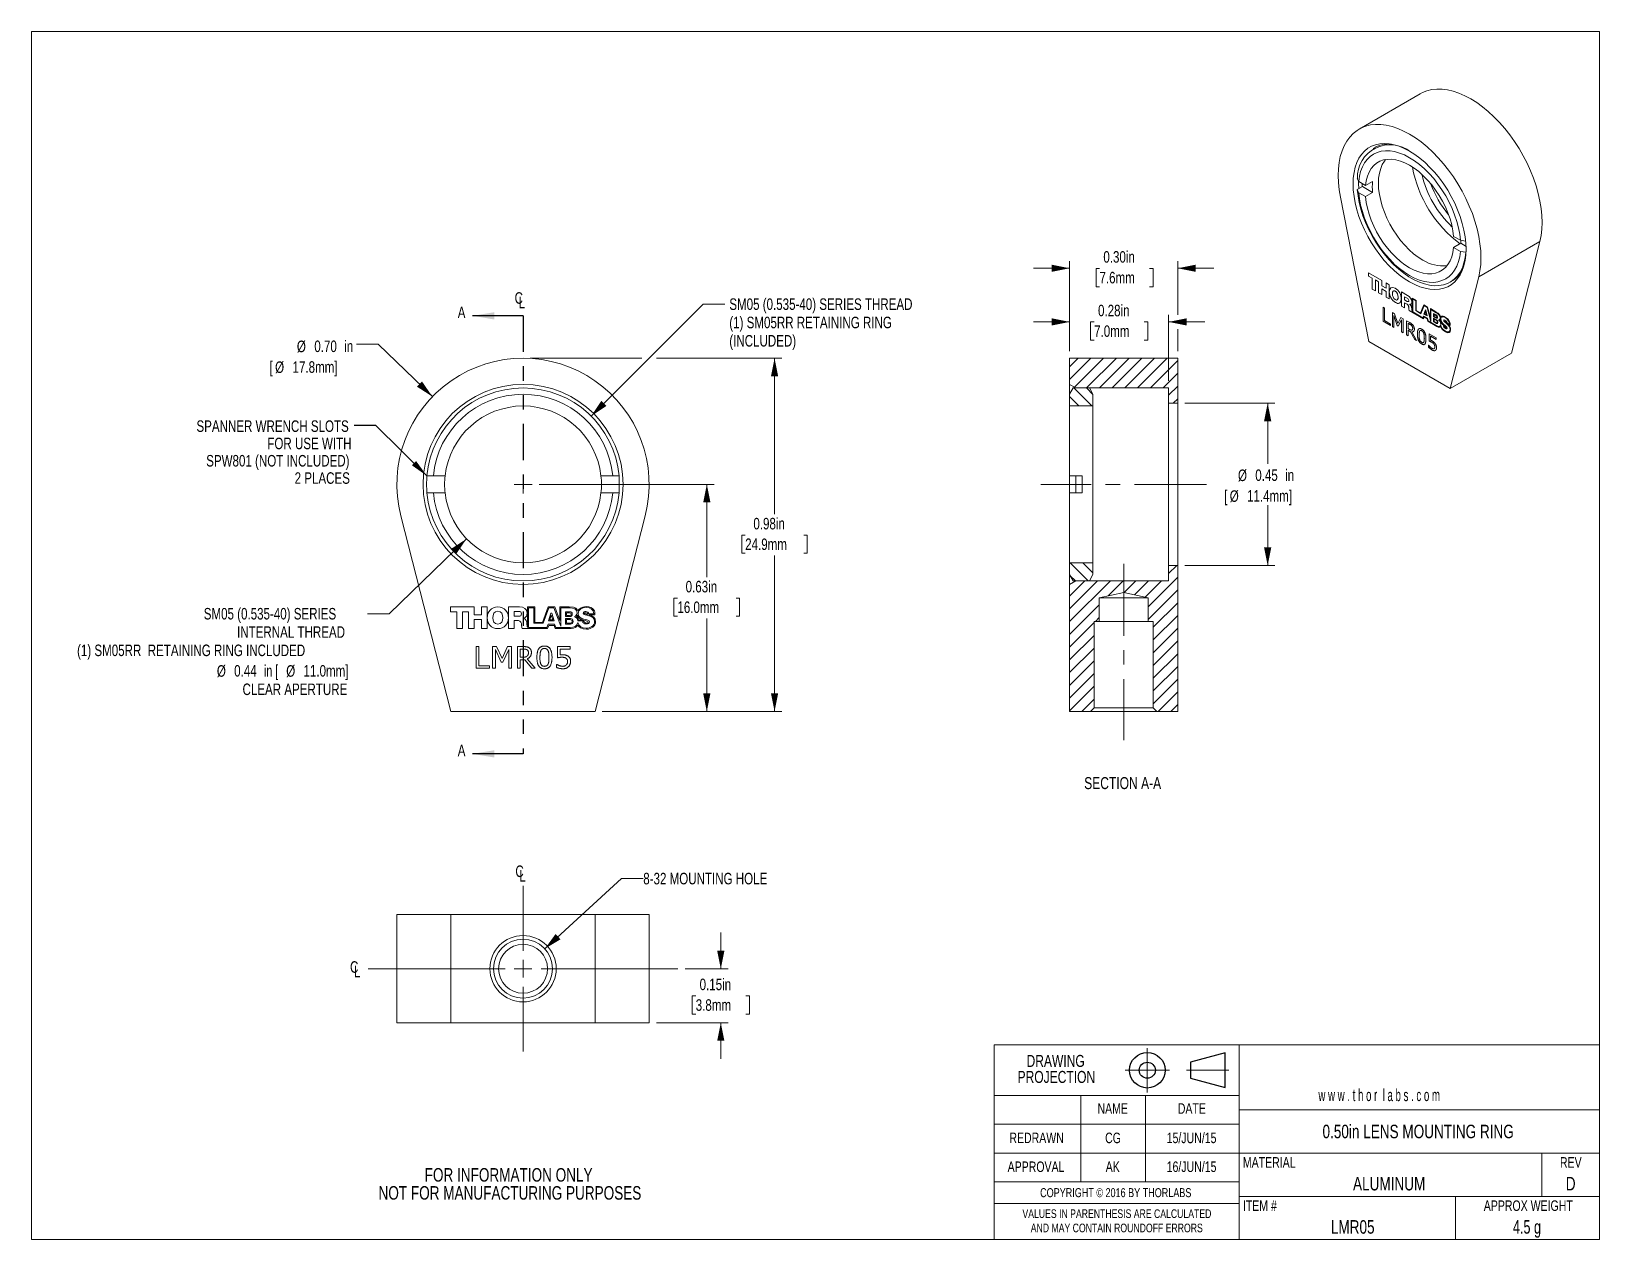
# Model space of a CAD drawing. Header units: inches. Extents: x 0.1 to 10.9, y 0.1 to 8.4.
import ezdxf

# ---------------------------------------------------------------- set-up
doc = ezdxf.new("R2010")
doc.units = ezdxf.units.IN
doc.header["$MEASUREMENT"] = 0
doc.header["$PDSIZE"] = -1
doc.linetypes.add('CENTERX2', pattern=[0.8, 0.5, -0.1, 0.1, -0.1])
doc.linetypes.add('PHANTOM', pattern=[0.5, 0.25, -0.05, 0.05, -0.05, 0.05, -0.05])
doc.styles.add('SLDTEXTSTYLE0', font='TXT', dxfattribs={"width": 0.75})
doc.styles.add('SLDTEXTSTYLE1', font='TXT', dxfattribs={"width": 0.6})
doc.styles.add('SLDTEXTSTYLE2', font='TXT', dxfattribs={"width": 0.7})
doc.styles.add('SLDTEXTSTYLE3', font='TXT', dxfattribs={"width": 0.6875})
doc.dimstyles.new('SLDDIMSTYLE0', dxfattribs={"dimtxt": 0.08, "dimasz": 0.125, "dimexe": 0, "dimexo": 0.0625, "dimgap": 0.02, "dimtad": 0, "dimtih": 1, "dimtoh": 1, "dimlfac": 0.4, "dimrnd": 1e-09, "dimdsep": 46, "dimtxsty": 'SLDTEXTSTYLE0', "dimsah": 1, "dimcen": 0.09, "dimadec": 0, "dimazin": 2, "dimtfac": 1, "dimtofl": 0, "dimtmove": 0, "dimatfit": 3, "dimfxl": 1, "dimfrac": 2, "dimtolj": 1, "dimtzin": 12, "dimarcsym": 0})
doc.dimstyles.new('SLDDIMSTYLE1', dxfattribs={"dimtxt": 0.08, "dimasz": 0.125, "dimexe": 0, "dimexo": 0.0625, "dimgap": 0.02, "dimtad": 0, "dimtih": 1, "dimtoh": 1, "dimlfac": 0.4, "dimrnd": 1e-09, "dimzin": 12, "dimdsep": 46, "dimtxsty": 'SLDTEXTSTYLE0', "dimsah": 1, "dimcen": 0, "dimadec": 0, "dimazin": 3, "dimtfac": 1, "dimtofl": 0, "dimtmove": 0, "dimatfit": 3, "dimfxl": 1, "dimfrac": 2, "dimtolj": 1, "dimtzin": 12, "dimarcsym": 0})
doc.dimstyles.new('SLDDIMSTYLE2', dxfattribs={"dimtxt": 0.08, "dimasz": 0.125, "dimexe": 0, "dimexo": 0.0625, "dimgap": 0.02, "dimtad": 0, "dimtih": 1, "dimtoh": 1, "dimlfac": 0.4, "dimrnd": 1e-09, "dimzin": 0, "dimdsep": 46, "dimtxsty": 'SLDTEXTSTYLE0', "dimsah": 1, "dimcen": 0, "dimadec": 0, "dimazin": 0, "dimtfac": 1, "dimtofl": 0, "dimtmove": 0, "dimatfit": 3, "dimfxl": 1, "dimfrac": 2, "dimtolj": 1, "dimtzin": 12, "dimarcsym": 0})
doc.dimstyles.new('SLDDIMSTYLE3', dxfattribs={"dimtxt": 0.08, "dimasz": 0.125, "dimexe": 0, "dimexo": 0.0625, "dimgap": 0.02, "dimtad": 0, "dimtih": 1, "dimtoh": 1, "dimlfac": 0.4, "dimrnd": 1e-09, "dimdsep": 46, "dimtxsty": 'SLDTEXTSTYLE0', "dimsah": 1, "dimcen": 0, "dimadec": 0, "dimazin": 2, "dimtfac": 1, "dimtofl": 0, "dimtmove": 0, "dimatfit": 3, "dimfxl": 1, "dimfrac": 2, "dimtolj": 1, "dimtzin": 12, "dimarcsym": 0})
doc.dimstyles.new('SLDDIMSTYLE4', dxfattribs={"dimtxt": 0.18, "dimasz": 0.125, "dimexe": 0, "dimexo": 0.0625, "dimgap": 0, "dimtad": 0, "dimtih": 1, "dimtoh": 1, "dimdec": 0, "dimrnd": 1e-09, "dimzin": 0, "dimdsep": 46, "dimtxsty": 'Standard', "dimsah": 1, "dimcen": 0.09, "dimadec": 0, "dimazin": 0, "dimtfac": 0.125, "dimtdec": 0, "dimtofl": 0, "dimtmove": 0, "dimatfit": 3, "dimfxl": 1, "dimfrac": 2, "dimtolj": 1, "dimtzin": 0, "dimarcsym": 0})
doc.dimstyles.new('SLDDIMSTYLE5', dxfattribs={"dimtxt": 0.08, "dimasz": 0.125, "dimexe": 0, "dimexo": 0.0625, "dimgap": 0.02, "dimtad": 0, "dimtih": 1, "dimtoh": 1, "dimlfac": 0.4, "dimrnd": 1e-09, "dimzin": 12, "dimdsep": 46, "dimtxsty": 'SLDTEXTSTYLE0', "dimsah": 1, "dimcen": 0, "dimadec": 0, "dimazin": 3, "dimtfac": 1, "dimtofl": 0, "dimtmove": 0, "dimatfit": 3, "dimfxl": 1, "dimfrac": 2, "dimtolj": 1, "dimtzin": 12, "dimarcsym": 0})
doc.dimstyles.new('SLDDIMSTYLE6', dxfattribs={"dimtxt": 0.08, "dimasz": 0.125, "dimexe": 0, "dimexo": 0.0625, "dimgap": 0.02, "dimtad": 0, "dimtih": 1, "dimtoh": 1, "dimlfac": 0.4, "dimrnd": 1e-09, "dimdsep": 46, "dimtxsty": 'SLDTEXTSTYLE0', "dimsah": 1, "dimcen": 0.09, "dimadec": 0, "dimazin": 2, "dimtfac": 1, "dimtmove": 0, "dimatfit": 0, "dimfxl": 1, "dimfrac": 2, "dimtolj": 1, "dimtzin": 12, "dimarcsym": 0})
doc.dimstyles.new('SLDDIMSTYLE7', dxfattribs={"dimtxt": 0.08, "dimasz": 0.125, "dimexe": 0, "dimexo": 0.0625, "dimgap": 0.02, "dimtad": 0, "dimtih": 1, "dimtoh": 1, "dimlfac": 0.4, "dimrnd": 1e-09, "dimdsep": 46, "dimtxsty": 'SLDTEXTSTYLE0', "dimsah": 1, "dimcen": 0.09, "dimadec": 0, "dimazin": 2, "dimtfac": 1, "dimtofl": 0, "dimtmove": 0, "dimatfit": 3, "dimfxl": 1, "dimfrac": 2, "dimtolj": 1, "dimtzin": 12, "dimarcsym": 0})
doc.dimstyles.new('SLDDIMSTYLE8', dxfattribs={"dimtxt": 0.08, "dimasz": 0.125, "dimexe": 0, "dimexo": 0.0625, "dimgap": 0.02, "dimtad": 0, "dimtih": 1, "dimtoh": 1, "dimlfac": 0.4, "dimrnd": 1e-09, "dimzin": 0, "dimdsep": 46, "dimtxsty": 'SLDTEXTSTYLE0', "dimsah": 1, "dimcen": 0.09, "dimadec": 0, "dimazin": 0, "dimtfac": 1, "dimtmove": 0, "dimatfit": 0, "dimfxl": 1, "dimfrac": 2, "dimtolj": 1, "dimtzin": 12, "dimarcsym": 0})

msp = doc.modelspace()

# ---------------------------------------------------------------- texts
at = {"color": 7, "linetype": 'Continuous', "char_height": 0.08, "attachment_point": 1, "style": 'SLDTEXTSTYLE0'}
for insert in [(3.018, 6.531), (3.018, 3.493)]:
    msp.add_mtext('A', dxfattribs=dict(at, insert=insert))
at = {"color": 7, "linetype": 'Continuous', "lineweight": 0}
for s, insert, char_height, attachment_point, style in [('SECTION A-A', (7.631, 3.268), 0.08333, 2, 'SLDTEXTSTYLE0'), ('w w w . t h o r  l a b s . c o m', (8.989, 1.104), 0.08333, 1, 'SLDTEXTSTYLE1'), ('NAME', (7.562, 1.006), 0.0729, 2, 'SLDTEXTSTYLE0'), ('DATE', (8.111, 1.006), 0.0729, 2, 'SLDTEXTSTYLE0'), ('REDRAWN', (7.034, 0.802), 0.0729, 2, 'SLDTEXTSTYLE0'), ('CG', (7.564, 0.802), 0.0729, 2, 'SLDTEXTSTYLE0'), ('15/JUN/15', (8.109, 0.802), 0.0729, 2, 'SLDTEXTSTYLE0'), ('0.50in LENS MOUNTING RING', (9.681, 0.857), 0.09375, 2, 'SLDTEXTSTYLE0'), ('APPROVAL', (7.03, 0.602), 0.0729, 2, 'SLDTEXTSTYLE0'), ('AK', (7.562, 0.602), 0.0729, 2, 'SLDTEXTSTYLE0'), ('16/JUN/15', (8.109, 0.602), 0.0729, 2, 'SLDTEXTSTYLE0'), ('MATERIAL', (8.465, 0.632), 0.0729, 1, 'SLDTEXTSTYLE0'), ('REV', (10.74, 0.632), 0.0729, 2, 'SLDTEXTSTYLE0'), ('ALUMINUM', (9.48, 0.495), 0.0938, 2, 'SLDTEXTSTYLE0'), ('D', (10.739, 0.495), 0.0938, 2, 'SLDTEXTSTYLE0'), ('COPYRIGHT © 2016 BY THORLABS', (7.583, 0.417), 0.0625, 2, 'SLDTEXTSTYLE0'), ('ITEM #', (8.465, 0.332), 0.0729, 1, 'SLDTEXTSTYLE0'), ('APPROX WEIGHT', (10.445, 0.332), 0.07292, 2, 'SLDTEXTSTYLE0'), ('LMR05', (9.227, 0.195), 0.0938, 2, 'SLDTEXTSTYLE0'), ('4.5 g', (10.436, 0.195), 0.0938, 2, 'SLDTEXTSTYLE2')]:
    msp.add_mtext(s, dxfattribs=dict(at, insert=insert, char_height=char_height, attachment_point=attachment_point, style=style))

# ---------------------------------------------------------------- blocks, each defined once
blk = doc.blocks.new('Third Angle Projection Block')
at = {"color": 7, "linetype": 'CENTERX2', "lineweight": 0}
for p, q in [((3.995, 0.938), (3.995, 0.554)), ((3.803, 0.746), (4.187, 0.746)), ((4.336, 0.746), (4.703, 0.746))]:
    blk.add_line(p, q, dxfattribs=at)
at = {"color": 7, "linetype": 'Continuous', "lineweight": 30}
for p, q in [((4.67, 0.896), (4.37, 0.815)), ((4.67, 0.596), (4.67, 0.896)), ((4.37, 0.815), (4.37, 0.676)), ((4.37, 0.676), (4.67, 0.596))]:
    blk.add_line(p, q, dxfattribs=at)
for radius in [0.154, 0.0696]:
    blk.add_circle((3.995, 0.746), radius, dxfattribs=at)
at = {"color": 7, "linetype": 'Continuous', "lineweight": 0}
blk.add_point((3.995, 0.746), dxfattribs=at)
blk = doc.blocks.new('SW_NOTE_0')
at = {"color": 0, "linetype": 'Continuous', "lineweight": 0, "char_height": 0.06, "attachment_point": 2, "style": 'SLDTEXTSTYLE0'}
for s, insert in [('VALUES IN PARENTHESIS ARE CALCULATED', (0.784, 0.077)), ('AND MAY CONTAIN ROUNDOFF ERRORS', (0.783, -0.022))]:
    blk.add_mtext(s, dxfattribs=dict(at, insert=insert))
blk = doc.blocks.new('SW_NOTE_1')
at = {"color": 0, "linetype": 'Continuous', "lineweight": 0, "char_height": 0.0833, "attachment_point": 2, "style": 'SLDTEXTSTYLE0'}
for s, insert in [('DRAWING', (0.267, 0.107)), ('PROJECTION', (0.272, -0.004))]:
    blk.add_mtext(s, dxfattribs=dict(at, insert=insert))
blk = doc.blocks.new('SW_NOTE_2')
at = {"color": 0, "linetype": 'Continuous', "lineweight": 0, "char_height": 0.09375, "attachment_point": 2, "style": 'SLDTEXTSTYLE0'}
for s, insert in [('FOR INFORMATION ONLY', (0.74, 0.121)), ('NOT FOR MANUFACTURING PURPOSES', (0.749, -0.004))]:
    blk.add_mtext(s, dxfattribs=dict(at, insert=insert))
blk = doc.blocks.new('_D')
at = {"color": 8, "linetype": 'Continuous', "lineweight": 0}
for p, q in [((3.583, 5.298), (4.796, 5.298)), ((4.746, 5.298), (4.746, 4.655)), ((4.542, 4.51), (4.518, 4.51)), ((4.518, 4.51), (4.518, 4.383)), ((4.949, 4.51), (4.973, 4.51)), ((4.973, 4.51), (4.973, 4.383)), ((4.518, 4.383), (4.542, 4.383)), ((4.746, 3.723), (4.746, 4.367)), ((4.973, 4.383), (4.949, 4.383)), ((4.021, 3.723), (4.796, 3.723))]:
    blk.add_line(p, q, dxfattribs=at)
for points in [[(4.746, 5.298), (4.721, 5.173), (4.771, 5.173)], [(4.746, 3.723), (4.771, 3.848), (4.721, 3.848)]]:
    blk.add_solid(points, dxfattribs=at)
at = {"color": 8, "linetype": 'Continuous', "lineweight": 0, "char_height": 0.08, "attachment_point": 1, "style": 'SLDTEXTSTYLE0'}
for s, insert in [('0.63in', (4.599, 4.629)), ('16.0mm', (4.542, 4.486))]:
    blk.add_mtext(s, dxfattribs=dict(at, insert=insert))
blk = doc.blocks.new('_D_1')
at = {"color": 8, "linetype": 'Continuous', "lineweight": 0}
for p, q in [((3.521, 6.173), (4.296, 6.173)), ((4.396, 6.173), (5.266, 6.173)), ((5.216, 6.173), (5.216, 5.091)), ((5.012, 4.947), (4.988, 4.947)), ((4.988, 4.947), (4.988, 4.82)), ((5.419, 4.947), (5.443, 4.947)), ((5.443, 4.947), (5.443, 4.82)), ((4.988, 4.82), (5.012, 4.82)), ((5.216, 3.723), (5.216, 4.804)), ((5.443, 4.82), (5.419, 4.82)), ((4.021, 3.723), (5.266, 3.723))]:
    blk.add_line(p, q, dxfattribs=at)
for points in [[(5.216, 6.173), (5.191, 6.048), (5.241, 6.048)], [(5.216, 3.723), (5.241, 3.848), (5.191, 3.848)]]:
    blk.add_solid(points, dxfattribs=at)
at = {"color": 8, "linetype": 'Continuous', "lineweight": 0, "char_height": 0.08, "attachment_point": 1, "style": 'SLDTEXTSTYLE0'}
for s, insert in [('0.98in', (5.069, 5.066)), ('24.9mm', (5.012, 4.923))]:
    blk.add_mtext(s, dxfattribs=dict(at, insert=insert))
blk = doc.blocks.new('_D_2')
at = {"color": 8, "linetype": 'Continuous', "lineweight": 0}
for p, q in [((3.943, 5.771), (4.72, 6.548)), ((4.72, 6.548), (4.87, 6.548))]:
    blk.add_line(p, q, dxfattribs=at)
blk.add_solid([(3.943, 5.771), (4.049, 5.842), (4.014, 5.877)], dxfattribs=at)
at = {"color": 8, "linetype": 'Continuous', "lineweight": 0, "char_height": 0.08, "attachment_point": 1, "style": 'SLDTEXTSTYLE0'}
for s, insert in [('SM05 (0.535-40) SERIES THREAD', (4.902, 6.588)), ('(1) SM05RR RETAINING RING', (4.902, 6.461)), ('(INCLUDED)', (4.902, 6.334))]:
    blk.add_mtext(s, dxfattribs=dict(at, insert=insert))
blk = doc.blocks.new('_D_3')
at = {"color": 8, "linetype": 'Continuous', "lineweight": 0}
for p, q in [((2.466, 6.271), (2.316, 6.271)), ((2.842, 5.907), (2.466, 6.271))]:
    blk.add_line(p, q, dxfattribs=at)
blk.add_solid([(2.842, 5.907), (2.77, 6.012), (2.735, 5.976)], dxfattribs=at)
at = {"color": 8, "linetype": 'Continuous', "lineweight": 0, "char_height": 0.08, "attachment_point": 1, "style": 'SLDTEXTSTYLE0'}
for s, insert in [('%%c', (1.902, 6.295)), ('0.70', (2.023, 6.296)), ('in', (2.23, 6.296)), ('[', (1.713, 6.152)), ('%%c', (1.751, 6.151)), ('17.8mm]', (1.872, 6.152))]:
    blk.add_mtext(s, dxfattribs=dict(at, insert=insert))
blk = doc.blocks.new('_D_4')
at = {"color": 8, "linetype": 'Continuous', "lineweight": 0}
for p, q in [((3.079, 4.92), (2.543, 4.401)), ((2.543, 4.401), (2.393, 4.401))]:
    blk.add_line(p, q, dxfattribs=at)
blk.add_solid([(3.079, 4.92), (2.972, 4.851), (3.007, 4.815)], dxfattribs=at)
at = {"color": 8, "linetype": 'Continuous', "lineweight": 0, "char_height": 0.08, "attachment_point": 1}
for s, insert, style in [('SM05 (0.535-40) SERIES', (1.256, 4.441), 'SLDTEXTSTYLE0'), ('INTERNAL THREAD', (1.487, 4.314), 'SLDTEXTSTYLE0'), ('(1) SM05RR  RETAINING RING INCLUDED', (0.377, 4.187), 'SLDTEXTSTYLE0'), ('%%c', (1.347, 4.044), 'SLDTEXTSTYLE0'), ('0.44', (1.467, 4.045), 'SLDTEXTSTYLE0'), ('in [', (1.674, 4.045), 'SLDTEXTSTYLE3'), ('%%c', (1.828, 4.044), 'SLDTEXTSTYLE0'), ('11.0mm]', (1.948, 4.045), 'SLDTEXTSTYLE0'), ('CLEAR APERTURE', (1.525, 3.917), 'SLDTEXTSTYLE0')]:
    blk.add_mtext(s, dxfattribs=dict(at, insert=insert, style=style))
blk = doc.blocks.new('SW_SYMBOL_MOD_CL')
at = {"color": 0, "linetype": 'Continuous', "lineweight": 0, "char_height": 30.8, "attachment_point": 5, "style": 'SLDTEXTSTYLE0'}
for s, insert in [('C', (15.7, 23.6)), ('L', (23.6, 11.8))]:
    blk.add_mtext(s, dxfattribs=dict(at, insert=insert))
blk = doc.blocks.new('SW_NOTE_3')
at = {"color": 0, "linetype": 'Continuous', "lineweight": 0, "char_height": 0.08, "attachment_point": 3, "style": 'SLDTEXTSTYLE0'}
for s, insert in [('SPANNER WRENCH SLOTS', (-0.038, 0.035)), ('FOR USE WITH', (-0.019, -0.085)), ('SPW801 (NOT INCLUDED)', (-0.033, -0.205)), ('2 PLACES', (-0.03, -0.325))]:
    blk.add_mtext(s, dxfattribs=dict(at, insert=insert))
blk = doc.blocks.new('SW_CENTERMARKSYMBOL_0')
at = {"color": 0, "linetype": 'Continuous', "lineweight": 0}
for q in [(-0.0625, 0), (0, 0.0625), (0, -0.0625), (0.0625, 0)]:
    blk.add_line((0, 0), q, dxfattribs=at)
blk = doc.blocks.new('_D_5')
at = {"color": 8, "linetype": 'Continuous', "lineweight": 0}
for p, q in [((3.622, 2.077), (4.155, 2.564)), ((4.155, 2.564), (4.305, 2.564))]:
    blk.add_line(p, q, dxfattribs=at)
blk.add_solid([(3.622, 2.077), (3.731, 2.143), (3.697, 2.18)], dxfattribs=at)
at = {"color": 8, "linetype": 'Continuous', "lineweight": 0, "insert": (4.305, 2.604), "char_height": 0.08, "attachment_point": 1, "style": 'SLDTEXTSTYLE0'}
blk.add_mtext('8-32 MOUNTING HOLE', dxfattribs=at)
blk = doc.blocks.new('_D_6')
at = {"color": 8, "linetype": 'Continuous', "lineweight": 0}
for p, q in [((4.843, 1.939), (4.843, 2.189)), ((4.596, 1.939), (4.893, 1.939)), ((4.669, 1.751), (4.645, 1.751)), ((4.645, 1.751), (4.645, 1.624)), ((5.017, 1.751), (5.041, 1.751)), ((5.041, 1.751), (5.041, 1.624)), ((4.396, 1.564), (4.893, 1.564)), ((4.645, 1.624), (4.669, 1.624)), ((4.843, 1.564), (4.843, 1.314)), ((5.041, 1.624), (5.017, 1.624))]:
    blk.add_line(p, q, dxfattribs=at)
for points in [[(4.843, 1.939), (4.868, 2.064), (4.818, 2.064)], [(4.843, 1.564), (4.818, 1.439), (4.868, 1.439)]]:
    blk.add_solid(points, dxfattribs=at)
at = {"color": 8, "linetype": 'Continuous', "lineweight": 0, "char_height": 0.08, "attachment_point": 1, "style": 'SLDTEXTSTYLE0'}
for s, insert in [('0.15in', (4.696, 1.87)), ('3.8mm', (4.669, 1.727))]:
    blk.add_mtext(s, dxfattribs=dict(at, insert=insert))
blk = doc.blocks.new('SW_CENTERMARKSYMBOL_1')
at = {"color": 0, "linetype": 'Continuous', "lineweight": 0}
for p, q in [((0, 0.125), (0, 0.575)), ((-0.125, 0), (-1.075, 0)), ((0, 0), (-0.062, 0)), ((0, 0), (0, 0.062)), ((0, 0), (0, -0.062)), ((0, 0), (0.062, 0)), ((0.125, 0), (1.075, 0)), ((0, -0.125), (0, -0.575))]:
    blk.add_line(p, q, dxfattribs=at)
blk = doc.blocks.new('_D_7')
at = {"color": 8, "linetype": 'Continuous', "lineweight": 0}
for p, q in [((8.063, 5.861), (8.687, 5.861)), ((8.637, 5.861), (8.637, 5.441)), ((8.637, 4.736), (8.637, 5.154)), ((8.063, 4.736), (8.687, 4.736))]:
    blk.add_line(p, q, dxfattribs=at)
for points in [[(8.637, 5.861), (8.612, 5.736), (8.662, 5.736)], [(8.637, 4.736), (8.662, 4.861), (8.612, 4.861)]]:
    blk.add_solid(points, dxfattribs=at)
at = {"color": 8, "linetype": 'Continuous', "lineweight": 0, "char_height": 0.08, "attachment_point": 1, "style": 'SLDTEXTSTYLE0'}
for s, insert in [('%%c', (8.431, 5.401)), ('0.45', (8.551, 5.402)), ('in', (8.758, 5.402)), ('[', (8.336, 5.258)), ('%%c', (8.374, 5.257)), ('11.4mm]', (8.494, 5.258))]:
    blk.add_mtext(s, dxfattribs=dict(at, insert=insert))
blk = doc.blocks.new('_D_8')
at = {"color": 8, "linetype": 'Continuous', "lineweight": 0}
for p, q in [((7.263, 6.797), (7.013, 6.797)), ((7.263, 6.223), (7.263, 6.847)), ((7.47, 6.796), (7.446, 6.796)), ((7.446, 6.796), (7.446, 6.669)), ((7.818, 6.796), (7.842, 6.796)), ((7.842, 6.796), (7.842, 6.669)), ((8.013, 6.475), (8.013, 6.847)), ((8.013, 6.797), (8.263, 6.797)), ((7.446, 6.669), (7.47, 6.669)), ((7.842, 6.669), (7.818, 6.669)), ((8.013, 6.223), (8.013, 6.375))]:
    blk.add_line(p, q, dxfattribs=at)
for points in [[(7.263, 6.797), (7.138, 6.822), (7.138, 6.772)], [(8.013, 6.797), (8.138, 6.772), (8.138, 6.822)]]:
    blk.add_solid(points, dxfattribs=at)
at = {"color": 8, "linetype": 'Continuous', "lineweight": 0, "char_height": 0.08, "attachment_point": 1, "style": 'SLDTEXTSTYLE0'}
for s, insert in [('0.30in', (7.497, 6.916)), ('7.6mm', (7.47, 6.772))]:
    blk.add_mtext(s, dxfattribs=dict(at, insert=insert))
blk = doc.blocks.new('_D_9')
at = {"color": 8, "linetype": 'Continuous', "lineweight": 0}
for p, q in [((7.263, 6.425), (7.013, 6.425)), ((7.263, 6.223), (7.263, 6.475)), ((7.433, 6.425), (7.408, 6.425)), ((7.408, 6.425), (7.408, 6.298)), ((7.78, 6.425), (7.805, 6.425)), ((7.805, 6.425), (7.805, 6.298)), ((7.95, 6.017), (7.95, 6.475)), ((7.95, 6.425), (8.2, 6.425)), ((7.408, 6.298), (7.433, 6.298)), ((7.805, 6.298), (7.78, 6.298))]:
    blk.add_line(p, q, dxfattribs=at)
for points in [[(7.263, 6.425), (7.138, 6.45), (7.138, 6.4)], [(7.95, 6.425), (8.075, 6.4), (8.075, 6.45)]]:
    blk.add_solid(points, dxfattribs=at)
at = {"color": 8, "linetype": 'Continuous', "lineweight": 0, "char_height": 0.08, "attachment_point": 1, "style": 'SLDTEXTSTYLE0'}
for s, insert in [('0.28in', (7.46, 6.544)), ('7.0mm', (7.433, 6.401))]:
    blk.add_mtext(s, dxfattribs=dict(at, insert=insert))

# ---------------------------------------------------------------- dimensions: what is measured, and where the dimension line sits
at = {"color": 8, "linetype": 'Continuous', "lineweight": 0}
for base, p1, p2, dimstyle, picture, middle in [((8.013, 6.797), (7.263, 6.173), (8.013, 6.173), 'SLDDIMSTYLE8', '_D_8', (7.644, 6.797)), ((7.950234082, 6.425386142), (7.262734082, 6.173146067), (7.950234082, 5.966896067), 'SLDDIMSTYLE6', '_D_9', (7.606484082, 6.425386142))]:
    dim = msp.add_linear_dim(base=base, p1=p1, p2=p2, dimstyle=dimstyle, dxfattribs=at)
    dim.commit()
    dim.dimension.update_dxf_attribs({"geometry": picture, "text_midpoint": middle, "dimtype": 160})
dim = msp.add_radius_dim(center=(3.471, 5.298), mpoint=(3.943, 5.771), text='SM05 (0.535-40) SERIES THREAD\\P(1) SM05RR RETAINING RING\\P(INCLUDED)', dimstyle='SLDDIMSTYLE1', override={"dimpost": '<>'}, dxfattribs=at)
dim.commit()
dim.dimension.update_dxf_attribs({"geometry": '_D_2', "text_midpoint": (5.684, 6.548), "dimtype": 164})
for p1, p2, text, dimstyle, picture, middle in [((4.099, 4.689), (2.842, 5.907), '<>in\\P[%%c17.8mm]', 'SLDDIMSTYLE2', '_D_3', (2.015, 6.271)), ((3.8615, 5.676), (3.0795, 4.9203), 'SM05 (0.535-40) SERIES\\PINTERNAL THREAD\\P(1) SM05RR  RETAINING RING INCLUDED\\P<>in [%%c11.0mm]\\PCLEAR APERTURE', 'SLDDIMSTYLE3', '_D_4', (1.3849, 4.4014))]:
    dim = msp.add_diameter_dim_2p(p1=p1, p2=p2, text=text, dimstyle=dimstyle, dxfattribs=at)
    dim.commit()
    dim.dimension.update_dxf_attribs({"geometry": picture, "text_midpoint": middle, "dimtype": 163})
for base, p1, p2, dimstyle, picture, middle in [((5.216, 6.173), (3.971, 3.723), (3.471, 6.173), 'SLDDIMSTYLE0', '_D_1', (5.216, 4.948)), ((4.746, 3.723), (3.533, 5.298), (3.971, 3.723), 'SLDDIMSTYLE0', '_D', (4.746, 4.511)), ((4.843, 1.564), (4.546, 1.939), (4.346, 1.564), 'SLDDIMSTYLE6', '_D_6', (4.843, 1.752))]:
    dim = msp.add_linear_dim(base=base, p1=p1, p2=p2, angle=90, dimstyle=dimstyle, dxfattribs=at)
    dim.commit()
    dim.dimension.update_dxf_attribs({"geometry": picture, "text_midpoint": middle, "dimtype": 160})
dim = msp.add_linear_dim(base=(8.637, 4.736), p1=(8.013, 5.861), p2=(8.013, 4.736), angle=90, text='%%c<>in\\P[%%c11.4mm]', dimstyle='SLDDIMSTYLE7', dxfattribs=at)
dim.commit()
dim.dimension.update_dxf_attribs({"geometry": '_D_7', "text_midpoint": (8.637, 5.297), "dimtype": 160})
dim = msp.add_diameter_dim_2p(p1=(3.319, 1.801), p2=(3.622, 2.077), text='8-32 MOUNTING HOLE', dimstyle='SLDDIMSTYLE5', override={"dimpost": '<>'}, dxfattribs=at)
dim.commit()
dim.dimension.update_dxf_attribs({"geometry": '_D_5', "text_midpoint": (4.867, 2.564), "dimtype": 163})

# ---------------------------------------------------------------- hatches: boundary and pattern name
at = {"linetype": 'Continuous', "lineweight": 0}
h = msp.add_hatch(dxfattribs=at)
h.set_pattern_fill('ANSI31', scale=0.5, style=0)
h.paths.add_polyline_path([(8.013, 6.173), (7.263, 6.173), (7.263, 5.992), (7.306, 5.967), (7.95, 5.967), (7.95, 5.861), (8.013, 5.861)], flags=0)
h = msp.add_hatch(dxfattribs=at)
h.set_pattern_fill('ANSI31', scale=0.5, angle=90, style=0)
h.paths.add_polyline_path([(7.263, 5.842), (7.425, 5.842), (7.425, 5.924), (7.4, 5.967), (7.288, 5.967), (7.263, 5.924)], flags=0)
h = msp.add_hatch(dxfattribs=at)
h.set_pattern_fill('ANSI31', scale=0.5, angle=90, style=0)
h.paths.add_polyline_path([(7.4, 4.629), (7.425, 4.673), (7.425, 4.754), (7.263, 4.754), (7.263, 4.673), (7.288, 4.629)], flags=0)
h = msp.add_hatch(dxfattribs=at)
h.set_pattern_fill('ANSI31', scale=0.5, style=0)
h.paths.add_polyline_path([(7.263, 4.173), (7.263, 4.156), (7.263, 4.156), (7.263, 4.099), (7.263, 4.099), (7.263, 4.082), (7.263, 4.082), (7.263, 3.723), (7.408, 3.723), (7.433, 3.748), (7.433, 4.348), (7.468, 4.348), (7.468, 4.511), (7.638, 4.548), (7.808, 4.511), (7.808, 4.348), (7.843, 4.348), (7.843, 3.748), (7.868, 3.723), (8.013, 3.723), (8.013, 4.736), (7.95, 4.736), (7.95, 4.629), (7.306, 4.629), (7.263, 4.604), (7.263, 4.445), (7.263, 4.445), (7.263, 4.298), (7.263, 4.298), (7.263, 4.173)], flags=0)

# ---------------------------------------------------------------- linework, layer by layer
at = {"color": 7, "linetype": 'Continuous', "lineweight": 0}
for p, q in [((0.06, 8.44), (10.94, 8.44)), ((0.06, 8.44), (0.06, 0.06)), ((10.94, 8.44), (10.94, 0.06)), ((9.696, 8.007), (9.271, 7.762)), ((9.378, 7.633), (9.368, 7.627)), ((9.269, 7.398), (9.259, 7.42)), ((9.365, 7.399), (9.316, 7.371)), ((9.142, 7.291), (9.339, 6.29)), ((9.294, 7.364), (9.259, 7.343)), ((9.259, 7.343), (9.269, 7.321)), ((9.316, 7.371), (9.269, 7.398)), ((9.269, 7.321), (9.316, 7.294)), ((9.294, 7.364), (9.365, 7.323)), ((9.365, 7.323), (9.316, 7.294)), ((9.974, 6.991), (9.927, 7.018)), ((9.977, 6.97), (9.927, 6.941)), ((10.009, 6.985), (9.974, 6.991)), ((9.977, 6.97), (10.013, 6.948)), ((10.525, 6.982), (10.101, 6.737)), ((10.328, 6.209), (10.525, 6.982)), ((9.927, 6.941), (9.974, 6.914)), ((9.974, 6.914), (10.012, 6.908)), ((10.013, 6.909), (10.012, 6.908)), ((9.336, 6.765), (9.429, 6.712)), ((9.336, 6.743), (9.336, 6.765)), ((9.336, 6.743), (9.336, 6.765)), ((9.362, 6.729), (9.336, 6.743)), ((9.362, 6.729), (9.336, 6.743)), ((9.336, 6.743), (9.336, 6.743)), ((9.362, 6.652), (9.362, 6.729)), ((9.362, 6.653), (9.362, 6.729)), ((9.362, 6.729), (9.362, 6.729)), ((9.384, 6.64), (9.362, 6.653)), ((9.362, 6.653), (9.362, 6.652)), ((9.384, 6.64), (9.362, 6.652)), ((9.384, 6.716), (9.384, 6.64)), ((9.407, 6.702), (9.384, 6.716)), ((9.407, 6.703), (9.384, 6.716)), ((9.384, 6.716), (9.384, 6.716)), ((9.407, 6.626), (9.407, 6.703)), ((9.407, 6.703), (9.407, 6.702)), ((9.407, 6.626), (9.407, 6.702)), ((9.429, 6.712), (9.429, 6.676)), ((9.429, 6.676), (9.458, 6.659)), ((9.429, 6.654), (9.429, 6.614)), ((9.458, 6.637), (9.429, 6.654)), ((9.459, 6.637), (9.429, 6.654)), ((9.429, 6.654), (9.429, 6.654)), ((9.458, 6.659), (9.458, 6.695)), ((9.458, 6.695), (9.481, 6.682)), ((9.459, 6.659), (9.458, 6.659)), ((9.458, 6.597), (9.458, 6.637)), ((9.459, 6.637), (9.458, 6.637)), ((9.459, 6.659), (9.459, 6.695)), ((9.459, 6.597), (9.459, 6.637)), ((9.481, 6.682), (9.481, 6.584)), ((9.523, 6.638), (9.522, 6.638)), ((9.903, 6.701), (9.913, 6.707)), ((9.904, 5.964), (10.101, 6.737)), ((9.429, 6.614), (9.407, 6.626)), ((9.429, 6.614), (9.407, 6.626)), ((9.407, 6.626), (9.407, 6.626)), ((9.481, 6.584), (9.458, 6.597)), ((9.459, 6.597), (9.458, 6.597)), ((9.481, 6.584), (9.459, 6.597)), ((9.481, 6.633), (9.481, 6.633)), ((9.523, 6.56), (9.523, 6.56)), ((9.542, 6.597), (9.542, 6.597)), ((9.565, 6.633), (9.608, 6.608)), ((9.565, 6.535), (9.565, 6.633)), ((9.565, 6.535), (9.565, 6.633)), ((9.587, 6.523), (9.565, 6.535)), ((9.587, 6.523), (9.565, 6.535)), ((9.565, 6.535), (9.565, 6.535)), ((9.605, 6.59), (9.587, 6.6)), ((9.587, 6.6), (9.587, 6.578)), ((9.604, 6.59), (9.587, 6.6)), ((9.587, 6.6), (9.587, 6.6)), ((9.587, 6.578), (9.605, 6.567)), ((9.587, 6.558), (9.587, 6.523)), ((9.604, 6.549), (9.587, 6.558)), ((9.604, 6.549), (9.587, 6.558)), ((9.587, 6.558), (9.587, 6.558)), ((9.605, 6.59), (9.604, 6.59)), ((9.604, 6.549), (9.604, 6.549)), ((9.616, 6.573), (9.616, 6.573)), ((9.624, 6.547), (9.624, 6.546)), ((9.625, 6.547), (9.624, 6.547)), ((9.668, 6.574), (9.639, 6.59)), ((9.639, 6.59), (9.639, 6.497)), ((9.639, 6.59), (9.639, 6.497)), ((9.644, 6.583), (9.664, 6.571)), ((9.644, 6.494), (9.644, 6.583)), ((9.644, 6.583), (9.664, 6.571)), ((9.644, 6.583), (9.644, 6.583)), ((9.664, 6.571), (9.664, 6.503)), ((9.664, 6.571), (9.664, 6.503)), ((9.664, 6.571), (9.664, 6.571)), ((9.668, 6.504), (9.668, 6.574)), ((9.72, 6.544), (9.697, 6.487)), ((9.72, 6.543), (9.698, 6.487)), ((9.7, 6.482), (9.723, 6.537)), ((9.746, 6.528), (9.72, 6.544)), ((9.723, 6.537), (9.743, 6.526)), ((9.723, 6.537), (9.743, 6.526)), ((9.723, 6.537), (9.723, 6.537)), ((9.766, 6.456), (9.746, 6.528)), ((9.438, 6.527), (9.448, 6.521)), ((9.438, 6.429), (9.438, 6.527)), ((9.438, 6.429), (9.438, 6.527)), ((9.49, 6.399), (9.438, 6.429)), ((9.49, 6.399), (9.438, 6.429)), ((9.438, 6.429), (9.438, 6.429)), ((9.448, 6.521), (9.448, 6.434)), ((9.448, 6.434), (9.49, 6.41)), ((9.502, 6.49), (9.518, 6.481)), ((9.502, 6.392), (9.502, 6.49)), ((9.502, 6.392), (9.502, 6.49)), ((9.513, 6.47), (9.513, 6.386)), ((9.536, 6.4), (9.513, 6.47)), ((9.536, 6.4), (9.513, 6.47)), ((9.513, 6.47), (9.513, 6.47)), ((9.518, 6.481), (9.54, 6.414)), ((9.54, 6.414), (9.561, 6.456)), ((9.54, 6.414), (9.561, 6.456)), ((9.565, 6.44), (9.542, 6.396)), ((9.561, 6.456), (9.576, 6.447)), ((9.565, 6.355), (9.565, 6.44)), ((9.566, 6.44), (9.565, 6.44)), ((9.566, 6.355), (9.566, 6.44)), ((9.576, 6.447), (9.576, 6.349)), ((9.6, 6.433), (9.623, 6.42)), ((9.6, 6.335), (9.6, 6.433)), ((9.6, 6.335), (9.6, 6.433)), ((9.616, 6.521), (9.616, 6.521)), ((9.717, 6.447), (9.618, 6.504)), ((9.619, 6.504), (9.618, 6.504)), ((9.717, 6.447), (9.619, 6.504)), ((9.639, 6.497), (9.639, 6.497)), ((9.714, 6.454), (9.644, 6.494)), ((9.664, 6.503), (9.7, 6.482)), ((9.664, 6.503), (9.7, 6.482)), ((9.664, 6.503), (9.664, 6.503)), ((9.697, 6.487), (9.668, 6.504)), ((9.698, 6.487), (9.697, 6.487)), ((9.72, 6.465), (9.714, 6.454)), ((9.715, 6.454), (9.714, 6.454)), ((9.72, 6.465), (9.715, 6.454)), ((9.717, 6.447), (9.722, 6.459)), ((9.745, 6.451), (9.72, 6.465)), ((9.731, 6.509), (9.721, 6.479)), ((9.731, 6.509), (9.721, 6.479)), ((9.744, 6.466), (9.721, 6.479)), ((9.744, 6.466), (9.721, 6.479)), ((9.721, 6.479), (9.721, 6.479)), ((9.722, 6.459), (9.743, 6.447)), ((9.723, 6.459), (9.722, 6.459)), ((9.723, 6.459), (9.743, 6.447)), ((9.733, 6.499), (9.727, 6.481)), ((9.727, 6.481), (9.739, 6.474)), ((9.731, 6.509), (9.734, 6.507)), ((9.739, 6.474), (9.733, 6.499)), ((9.739, 6.474), (9.733, 6.499)), ((9.733, 6.499), (9.733, 6.499)), ((9.734, 6.507), (9.744, 6.466)), ((9.739, 6.474), (9.739, 6.474)), ((9.743, 6.526), (9.77, 6.428)), ((9.743, 6.526), (9.77, 6.428)), ((9.743, 6.526), (9.743, 6.526)), ((9.743, 6.447), (9.748, 6.43)), ((9.743, 6.447), (9.748, 6.43)), ((9.743, 6.447), (9.743, 6.447)), ((9.751, 6.433), (9.745, 6.451)), ((9.748, 6.43), (9.811, 6.393)), ((9.748, 6.43), (9.811, 6.393)), ((9.748, 6.43), (9.748, 6.43)), ((9.807, 6.4), (9.751, 6.433)), ((9.803, 6.495), (9.766, 6.517)), ((9.766, 6.517), (9.766, 6.456)), ((9.766, 6.517), (9.766, 6.456)), ((9.766, 6.456), (9.766, 6.456)), ((9.77, 6.51), (9.806, 6.489)), ((9.77, 6.428), (9.77, 6.51)), ((9.77, 6.51), (9.806, 6.489)), ((9.77, 6.51), (9.77, 6.51)), ((9.788, 6.483), (9.806, 6.473)), ((9.788, 6.461), (9.788, 6.483)), ((9.788, 6.461), (9.788, 6.483)), ((9.806, 6.451), (9.788, 6.461)), ((9.806, 6.451), (9.788, 6.461)), ((9.788, 6.461), (9.788, 6.461)), ((9.788, 6.451), (9.808, 6.44)), ((9.788, 6.451), (9.788, 6.426)), ((9.788, 6.451), (9.788, 6.427)), ((9.808, 6.415), (9.788, 6.427)), ((9.788, 6.427), (9.788, 6.426)), ((9.808, 6.415), (9.788, 6.426)), ((9.805, 6.469), (9.792, 6.476)), ((9.792, 6.476), (9.792, 6.463)), ((9.804, 6.469), (9.792, 6.476)), ((9.792, 6.476), (9.792, 6.476)), ((9.792, 6.463), (9.804, 6.456)), ((9.807, 6.436), (9.792, 6.444)), ((9.792, 6.444), (9.792, 6.428)), ((9.807, 6.436), (9.792, 6.444)), ((9.792, 6.444), (9.792, 6.444)), ((9.792, 6.428), (9.807, 6.42)), ((9.805, 6.469), (9.804, 6.469)), ((9.806, 6.489), (9.806, 6.489)), ((9.806, 6.451), (9.806, 6.451)), ((9.807, 6.436), (9.807, 6.436)), ((9.811, 6.459), (9.811, 6.459)), ((9.815, 6.423), (9.815, 6.423)), ((9.834, 6.451), (9.834, 6.451)), ((9.837, 6.459), (9.836, 6.459)), ((9.836, 6.44), (9.836, 6.44)), ((9.858, 6.436), (9.858, 6.436)), ((9.869, 6.455), (9.869, 6.455)), ((9.869, 6.431), (9.869, 6.431)), ((9.876, 6.423), (9.876, 6.423)), ((9.9, 6.408), (9.88, 6.42)), ((9.49, 6.41), (9.49, 6.399)), ((9.513, 6.386), (9.502, 6.392)), ((9.513, 6.386), (9.502, 6.392)), ((9.502, 6.392), (9.502, 6.392)), ((9.542, 6.396), (9.536, 6.4)), ((9.542, 6.396), (9.536, 6.4)), ((9.536, 6.4), (9.536, 6.4)), ((9.54, 6.414), (9.54, 6.414)), ((9.576, 6.349), (9.565, 6.355)), ((9.566, 6.355), (9.565, 6.355)), ((9.576, 6.349), (9.566, 6.355)), ((9.611, 6.329), (9.6, 6.335)), ((9.611, 6.329), (9.6, 6.335)), ((9.6, 6.335), (9.6, 6.335)), ((9.624, 6.409), (9.611, 6.416)), ((9.611, 6.416), (9.611, 6.379)), ((9.624, 6.408), (9.611, 6.416)), ((9.611, 6.416), (9.611, 6.416)), ((9.611, 6.379), (9.622, 6.372)), ((9.611, 6.368), (9.611, 6.329)), ((9.628, 6.357), (9.611, 6.368)), ((9.628, 6.357), (9.611, 6.368)), ((9.611, 6.368), (9.611, 6.368)), ((9.624, 6.409), (9.624, 6.408)), ((9.657, 6.303), (9.628, 6.357)), ((9.657, 6.303), (9.628, 6.357)), ((9.628, 6.357), (9.628, 6.357)), ((9.637, 6.397), (9.637, 6.397)), ((9.638, 6.368), (9.638, 6.368)), ((9.641, 6.357), (9.638, 6.356)), ((9.638, 6.356), (9.67, 6.295)), ((9.638, 6.356), (9.638, 6.356)), ((9.643, 6.381), (9.643, 6.381)), ((9.676, 6.34), (9.676, 6.34)), ((9.706, 6.364), (9.706, 6.364)), ((9.72, 6.345), (9.72, 6.345)), ((9.724, 6.313), (9.723, 6.313)), ((9.757, 6.343), (9.807, 6.314)), ((9.757, 6.292), (9.757, 6.343)), ((9.757, 6.292), (9.757, 6.343)), ((9.768, 6.326), (9.767, 6.325)), ((9.767, 6.325), (9.767, 6.299)), ((9.807, 6.303), (9.767, 6.325)), ((9.807, 6.303), (9.768, 6.326)), ((9.807, 6.314), (9.807, 6.303)), ((9.808, 6.415), (9.808, 6.415)), ((9.811, 6.393), (9.811, 6.393)), ((9.836, 6.394), (9.836, 6.394)), ((9.837, 6.413), (9.856, 6.402)), ((9.837, 6.413), (9.856, 6.402)), ((9.837, 6.413), (9.837, 6.413)), ((9.858, 6.404), (9.839, 6.416)), ((9.855, 6.408), (9.855, 6.408)), ((9.856, 6.402), (9.856, 6.402)), ((9.859, 6.405), (9.858, 6.404)), ((9.859, 6.404), (9.859, 6.404)), ((9.87, 6.38), (9.87, 6.38)), ((9.871, 6.356), (9.87, 6.356)), ((9.876, 6.419), (9.876, 6.419)), ((9.878, 6.384), (9.877, 6.384)), ((9.88, 6.411), (9.88, 6.411)), ((9.881, 6.415), (9.904, 6.401)), ((9.881, 6.415), (9.904, 6.401)), ((9.881, 6.415), (9.881, 6.415)), ((9.9, 6.408), (9.9, 6.408)), ((9.903, 6.373), (9.902, 6.373)), ((9.339, 6.29), (9.904, 5.964)), ((9.67, 6.295), (9.657, 6.303)), ((9.67, 6.295), (9.657, 6.303)), ((9.657, 6.303), (9.657, 6.303)), ((9.706, 6.272), (9.706, 6.272)), ((9.717, 6.283), (9.72, 6.285)), ((9.72, 6.285), (9.72, 6.285)), ((9.753, 6.264), (9.754, 6.264)), ((9.753, 6.25), (9.753, 6.264)), ((9.754, 6.25), (9.753, 6.25)), ((9.754, 6.25), (9.754, 6.264)), ((9.757, 6.292), (9.757, 6.292)), ((9.774, 6.284), (9.774, 6.284)), ((9.778, 6.23), (9.778, 6.23)), ((9.791, 6.27), (9.791, 6.27)), ((9.792, 6.24), (9.791, 6.239)), ((9.797, 6.253), (9.796, 6.253)), ((10.328, 6.209), (9.904, 5.964)), ((7.263, 6.173), (8.013, 6.173)), ((7.263, 5.992), (7.263, 6.173)), ((8.013, 5.861), (8.013, 6.173)), ((7.306, 5.967), (7.263, 5.992)), ((7.263, 5.924), (7.263, 5.992)), ((7.263, 5.924), (7.288, 5.967)), ((7.263, 5.842), (7.263, 5.924)), ((7.4, 5.967), (7.288, 5.967)), ((7.306, 5.967), (7.95, 5.967)), ((7.4, 5.967), (7.425, 5.924)), ((7.425, 5.842), (7.425, 5.924)), ((7.95, 5.861), (7.95, 5.967)), ((7.263, 5.842), (7.263, 5.357)), ((7.425, 5.842), (7.263, 5.842)), ((7.425, 5.842), (7.425, 4.754)), ((7.95, 4.736), (7.95, 5.861)), ((7.95, 5.861), (8.013, 5.861)), ((8.013, 5.861), (8.013, 4.736)), ((2.848, 5.357), (2.804, 5.357)), ((2.93, 5.357), (2.848, 5.357)), ((4.093, 5.357), (4.011, 5.357)), ((4.137, 5.357), (4.093, 5.357)), ((7.35, 5.357), (7.263, 5.357)), ((7.263, 5.239), (7.263, 5.357)), ((7.306, 5.357), (7.306, 5.239)), ((7.35, 5.239), (7.35, 5.357)), ((2.804, 5.239), (2.848, 5.239)), ((2.848, 5.239), (2.93, 5.239)), ((4.011, 5.239), (4.093, 5.239)), ((4.093, 5.239), (4.137, 5.239)), ((7.35, 5.239), (7.263, 5.239)), ((7.263, 5.239), (7.263, 4.754)), ((2.623, 5.081), (2.971, 3.723)), ((3.971, 3.723), (4.318, 5.081)), ((7.263, 4.754), (7.425, 4.754)), ((7.263, 4.673), (7.263, 4.754)), ((7.425, 4.673), (7.425, 4.754)), ((7.95, 4.629), (7.95, 4.736)), ((8.013, 4.736), (7.95, 4.736)), ((8.013, 3.723), (8.013, 4.736)), ((7.288, 4.629), (7.263, 4.673)), ((7.263, 4.604), (7.263, 4.673)), ((7.263, 4.604), (7.306, 4.629)), ((7.263, 4.445), (7.263, 4.604)), ((7.288, 4.629), (7.4, 4.629)), ((7.95, 4.629), (7.306, 4.629)), ((7.425, 4.673), (7.4, 4.629)), ((7.468, 4.511), (7.638, 4.548)), ((7.468, 4.348), (7.468, 4.511)), ((7.468, 4.511), (7.808, 4.511)), ((7.638, 4.548), (7.808, 4.511)), ((7.808, 4.511), (7.808, 4.348)), ((2.967, 4.448), (3.131, 4.448)), ((2.967, 4.415), (2.967, 4.448)), ((3.012, 4.415), (2.967, 4.415)), ((3.012, 4.298), (3.012, 4.415)), ((3.051, 4.415), (3.051, 4.298)), ((3.092, 4.415), (3.051, 4.415)), ((3.092, 4.298), (3.092, 4.415)), ((3.131, 4.448), (3.131, 4.394)), ((3.131, 4.394), (3.182, 4.394)), ((3.131, 4.36), (3.131, 4.298)), ((3.182, 4.36), (3.131, 4.36)), ((3.182, 4.394), (3.182, 4.448)), ((3.182, 4.448), (3.222, 4.448)), ((3.182, 4.298), (3.182, 4.36)), ((3.222, 4.448), (3.222, 4.298)), ((3.37, 4.448), (3.447, 4.448)), ((3.37, 4.298), (3.37, 4.448)), ((3.409, 4.417), (3.409, 4.383)), ((3.441, 4.417), (3.409, 4.417)), ((3.409, 4.383), (3.442, 4.383)), ((3.409, 4.353), (3.409, 4.298)), ((3.439, 4.353), (3.409, 4.353)), ((3.476, 4.368), (3.476, 4.368)), ((3.553, 4.448), (3.502, 4.448)), ((3.502, 4.448), (3.502, 4.305)), ((3.51, 4.305), (3.51, 4.441)), ((3.51, 4.441), (3.545, 4.441)), ((3.545, 4.441), (3.545, 4.336)), ((3.553, 4.341), (3.553, 4.448)), ((3.645, 4.448), (3.605, 4.341)), ((3.61, 4.336), (3.65, 4.441)), ((3.692, 4.448), (3.645, 4.448)), ((3.665, 4.405), (3.647, 4.351)), ((3.65, 4.441), (3.685, 4.441)), ((3.667, 4.391), (3.657, 4.358)), ((3.657, 4.358), (3.678, 4.358)), ((3.665, 4.405), (3.671, 4.405)), ((3.678, 4.358), (3.667, 4.391)), ((3.671, 4.405), (3.688, 4.351)), ((3.685, 4.441), (3.733, 4.315)), ((3.726, 4.355), (3.692, 4.448)), ((3.792, 4.448), (3.726, 4.448)), ((3.726, 4.448), (3.726, 4.355)), ((3.733, 4.315), (3.733, 4.441)), ((3.733, 4.441), (3.797, 4.441)), ((3.765, 4.415), (3.797, 4.415)), ((3.765, 4.382), (3.765, 4.415)), ((3.797, 4.382), (3.765, 4.382)), ((3.765, 4.367), (3.8, 4.367)), ((3.765, 4.367), (3.765, 4.329)), ((3.772, 4.408), (3.772, 4.389)), ((3.794, 4.408), (3.772, 4.408)), ((3.772, 4.389), (3.794, 4.389)), ((3.798, 4.36), (3.772, 4.36)), ((3.772, 4.36), (3.772, 4.335)), ((3.89, 4.357), (3.856, 4.357)), ((3.963, 4.4), (3.928, 4.4)), ((3.929, 4.393), (3.97, 4.393)), ((7.263, 4.445), (7.263, 4.445)), ((7.263, 4.298), (7.263, 4.445)), ((7.263, 4.419), (7.263, 4.445)), ((7.263, 4.417), (7.263, 4.417)), ((7.263, 4.401), (7.263, 4.401)), ((7.263, 4.383), (7.263, 4.383)), ((7.263, 4.355), (7.263, 4.381)), ((7.263, 4.353), (7.263, 4.353)), ((3.051, 4.298), (3.012, 4.298)), ((3.131, 4.298), (3.092, 4.298)), ((3.222, 4.298), (3.182, 4.298)), ((3.409, 4.298), (3.37, 4.298)), ((3.64, 4.298), (3.465, 4.298)), ((3.635, 4.305), (3.51, 4.305)), ((3.545, 4.336), (3.61, 4.336)), ((3.605, 4.341), (3.553, 4.341)), ((3.645, 4.328), (3.635, 4.305)), ((3.64, 4.298), (3.649, 4.32)), ((3.689, 4.328), (3.645, 4.328)), ((3.688, 4.351), (3.647, 4.351)), ((3.649, 4.32), (3.686, 4.32)), ((3.686, 4.32), (3.694, 4.298)), ((3.699, 4.305), (3.689, 4.328)), ((3.694, 4.298), (3.806, 4.298)), ((3.798, 4.305), (3.699, 4.305)), ((3.8, 4.329), (3.765, 4.329)), ((3.772, 4.335), (3.798, 4.335)), ((3.851, 4.351), (3.885, 4.351)), ((7.263, 4.322), (7.263, 4.322)), ((7.263, 4.173), (7.263, 4.298)), ((7.263, 4.298), (7.263, 4.298)), ((7.433, 4.348), (7.468, 4.348)), ((7.433, 3.748), (7.433, 4.348)), ((7.468, 4.348), (7.808, 4.348)), ((7.808, 4.348), (7.843, 4.348)), ((7.843, 4.348), (7.843, 3.748)), ((3.146, 4.173), (3.165, 4.173)), ((3.146, 4.023), (3.146, 4.173)), ((3.165, 4.173), (3.165, 4.04)), ((3.26, 4.173), (3.287, 4.173)), ((3.26, 4.023), (3.26, 4.173)), ((3.279, 4.152), (3.279, 4.023)), ((3.319, 4.065), (3.279, 4.152)), ((3.287, 4.173), (3.326, 4.09)), ((3.326, 4.09), (3.364, 4.173)), ((3.372, 4.152), (3.331, 4.065)), ((3.364, 4.173), (3.391, 4.173)), ((3.372, 4.023), (3.372, 4.152)), ((3.391, 4.173), (3.391, 4.023)), ((3.433, 4.173), (3.474, 4.173)), ((3.433, 4.023), (3.433, 4.173)), ((3.475, 4.156), (3.452, 4.156)), ((3.452, 4.156), (3.452, 4.099)), ((3.71, 4.173), (3.799, 4.173)), ((3.71, 4.095), (3.71, 4.173)), ((3.729, 4.156), (3.729, 4.115)), ((3.799, 4.156), (3.729, 4.156)), ((3.799, 4.173), (3.799, 4.156)), ((7.263, 4.173), (7.263, 4.173)), ((7.263, 4.156), (7.263, 4.173)), ((7.263, 4.156), (7.263, 4.173)), ((7.263, 4.099), (7.263, 4.156)), ((7.263, 4.156), (7.263, 4.156)), ((3.165, 4.04), (3.239, 4.04)), ((3.239, 4.04), (3.239, 4.023)), ((3.331, 4.065), (3.319, 4.065)), ((3.452, 4.099), (3.471, 4.099)), ((3.452, 4.082), (3.452, 4.023)), ((3.483, 4.082), (3.452, 4.082)), ((3.533, 4.023), (3.483, 4.082)), ((3.499, 4.088), (3.556, 4.023)), ((3.704, 4.05), (3.705, 4.05)), ((3.704, 4.028), (3.704, 4.05)), ((7.263, 4.082), (7.263, 4.099)), ((7.263, 4.099), (7.263, 4.099)), ((7.263, 4.082), (7.263, 4.099)), ((7.263, 3.723), (7.263, 4.082)), ((7.263, 4.082), (7.263, 4.082)), ((3.239, 4.023), (3.146, 4.023)), ((3.279, 4.023), (3.26, 4.023)), ((3.391, 4.023), (3.372, 4.023)), ((3.452, 4.023), (3.433, 4.023)), ((3.556, 4.023), (3.533, 4.023)), ((2.971, 3.723), (3.971, 3.723)), ((7.408, 3.723), (7.263, 3.723)), ((7.433, 3.748), (7.408, 3.723)), ((7.868, 3.723), (7.408, 3.723)), ((7.433, 3.748), (7.843, 3.748)), ((7.868, 3.723), (7.843, 3.748)), ((8.013, 3.723), (7.868, 3.723)), ((2.596, 2.314), (2.596, 1.564)), ((2.596, 2.314), (2.623, 2.314)), ((2.623, 2.314), (2.971, 2.314)), ((2.971, 1.564), (2.971, 2.314)), ((2.971, 2.314), (3.971, 2.314)), ((3.971, 1.564), (3.971, 2.314)), ((3.971, 2.314), (4.318, 2.314)), ((4.318, 2.314), (4.346, 2.314)), ((4.346, 1.564), (4.346, 2.314)), ((2.596, 1.564), (2.623, 1.564)), ((2.623, 1.564), (2.971, 1.564)), ((2.971, 1.564), (3.971, 1.564)), ((3.971, 1.564), (4.318, 1.564)), ((4.318, 1.564), (4.346, 1.564)), ((6.74, 1.41), (6.74, 0.06)), ((6.74, 1.41), (10.94, 1.41)), ((8.44, 1.41), (8.44, 0.06)), ((8.44, 1.06), (6.74, 1.06)), ((7.34, 1.06), (7.34, 0.46)), ((7.79, 1.06), (7.79, 0.46)), ((8.44, 0.96), (10.94, 0.96)), ((8.44, 0.86), (6.74, 0.86)), ((8.44, 0.66), (6.74, 0.66)), ((8.44, 0.66), (10.94, 0.66)), ((10.54, 0.66), (10.54, 0.36)), ((8.44, 0.46), (6.74, 0.46)), ((8.44, 0.36), (10.94, 0.36)), ((9.94, 0.36), (9.94, 0.06)), ((6.74, 0.31), (8.44, 0.31)), ((10.94, 0.06), (0.06, 0.06))]:
    msp.add_line(p, q, dxfattribs=at)
at = {"color": 7, "linetype": 'Continuous', "lineweight": 30}
for p, q in [((3.471, 6.467), (3.121, 6.467)), ((3.471, 3.429), (3.121, 3.429))]:
    msp.add_line(p, q, dxfattribs=at)
at = {"color": 7, "linetype": 'PHANTOM', "lineweight": 30}
msp.add_line((3.471, 6.467), (3.471, 3.429), dxfattribs=at)
at = {"color": 7, "linetype": 'CENTERX2', "lineweight": 0}
for p, q in [((8.213, 5.298), (7.063, 5.298)), ((7.638, 4.748), (7.638, 3.523))]:
    msp.add_line(p, q, dxfattribs=at)
at = {"color": 7, "linetype": 'Continuous', "lineweight": 0, "flags": 128}
for points in [[(10.525, 6.982), (10.534, 7.024), (10.539, 7.068), (10.541, 7.114), (10.539, 7.162), (10.534, 7.212), (10.526, 7.263), (10.514, 7.315), (10.499, 7.368), (10.481, 7.421), (10.46, 7.473), (10.437, 7.526), (10.41, 7.577), (10.381, 7.627), (10.35, 7.676), (10.317, 7.723), (10.282, 7.767), (10.245, 7.809), (10.207, 7.848), (10.167, 7.885), (10.127, 7.917), (10.087, 7.947), (10.046, 7.972), (10.005, 7.994), (9.964, 8.012), (9.924, 8.025), (9.885, 8.034), (9.847, 8.039), (9.81, 8.039), (9.775, 8.036), (9.741, 8.027), (9.71, 8.015), (9.696, 8.007)], [(10.101, 6.737), (10.109, 6.779), (10.115, 6.823), (10.116, 6.869), (10.115, 6.917), (10.11, 6.967), (10.101, 7.018), (10.09, 7.07), (10.075, 7.123), (10.057, 7.176), (10.036, 7.228), (10.012, 7.281), (9.986, 7.332), (9.957, 7.382), (9.926, 7.431), (9.892, 7.478), (9.857, 7.522), (9.82, 7.564), (9.782, 7.603), (9.743, 7.64), (9.703, 7.673), (9.662, 7.702), (9.621, 7.727), (9.58, 7.749), (9.54, 7.767), (9.5, 7.78), (9.46, 7.789), (9.422, 7.794), (9.385, 7.795), (9.35, 7.791), (9.317, 7.782), (9.286, 7.77), (9.257, 7.753), (9.23, 7.732), (9.207, 7.707), (9.186, 7.679), (9.168, 7.646), (9.153, 7.611), (9.141, 7.572), (9.133, 7.531), (9.128, 7.487), (9.126, 7.44), (9.128, 7.392), (9.133, 7.342), (9.142, 7.291)], [(10.014, 6.929), (10.012, 6.888), (10.007, 6.85), (9.999, 6.814), (9.987, 6.781), (9.973, 6.751), (9.955, 6.725), (9.935, 6.702), (9.911, 6.683), (9.886, 6.668), (9.858, 6.658), (9.828, 6.651), (9.796, 6.649), (9.763, 6.651), (9.729, 6.658), (9.693, 6.669), (9.658, 6.684), (9.621, 6.703), (9.585, 6.726), (9.549, 6.752), (9.514, 6.782), (9.48, 6.815), (9.446, 6.851), (9.415, 6.89), (9.385, 6.931), (9.357, 6.974), (9.331, 7.018), (9.308, 7.064), (9.288, 7.11), (9.27, 7.157), (9.255, 7.203), (9.244, 7.25), (9.236, 7.295), (9.231, 7.34), (9.229, 7.382), (9.231, 7.423), (9.236, 7.462), (9.244, 7.498), (9.255, 7.531), (9.27, 7.561), (9.288, 7.587), (9.308, 7.61), (9.331, 7.629), (9.357, 7.643), (9.385, 7.654), (9.415, 7.66), (9.446, 7.663), (9.48, 7.66), (9.514, 7.654), (9.549, 7.643), (9.585, 7.628), (9.621, 7.609), (9.658, 7.586), (9.693, 7.56), (9.729, 7.53), (9.763, 7.497), (9.796, 7.461), (9.828, 7.422), (9.858, 7.381), (9.886, 7.338), (9.911, 7.294), (9.935, 7.248), (9.955, 7.202), (9.973, 7.155), (9.987, 7.108), (9.999, 7.062), (10.007, 7.016), (10.012, 6.972), (10.014, 6.929)], [(9.974, 6.991), (9.969, 7.034), (9.96, 7.077), (9.949, 7.122), (9.934, 7.167), (9.916, 7.212), (9.895, 7.256), (9.872, 7.299), (9.846, 7.341), (9.818, 7.381), (9.789, 7.419), (9.757, 7.455), (9.724, 7.487), (9.691, 7.517), (9.656, 7.542), (9.621, 7.564), (9.587, 7.583), (9.552, 7.596), (9.518, 7.606), (9.486, 7.612), (9.454, 7.612), (9.424, 7.609), (9.396, 7.601), (9.371, 7.589), (9.347, 7.572), (9.327, 7.552), (9.309, 7.528), (9.294, 7.5), (9.282, 7.469), (9.274, 7.435), (9.269, 7.398)], [(9.927, 7.018), (9.922, 7.057), (9.914, 7.098), (9.902, 7.139), (9.887, 7.181), (9.87, 7.222), (9.85, 7.262), (9.827, 7.302), (9.802, 7.339), (9.775, 7.375), (9.746, 7.408), (9.716, 7.439), (9.685, 7.467), (9.653, 7.491), (9.621, 7.511), (9.589, 7.528), (9.558, 7.54), (9.527, 7.549), (9.497, 7.553), (9.468, 7.552), (9.441, 7.548), (9.416, 7.539), (9.393, 7.526), (9.373, 7.509), (9.355, 7.488), (9.341, 7.463), (9.329, 7.435), (9.321, 7.404), (9.316, 7.371)], [(9.455, 7.551), (9.447, 7.54), (9.432, 7.516), (9.421, 7.488), (9.412, 7.456), (9.407, 7.423), (9.406, 7.387), (9.407, 7.348), (9.412, 7.309), (9.421, 7.268), (9.432, 7.227), (9.447, 7.185), (9.464, 7.144), (9.485, 7.103), (9.507, 7.064), (9.532, 7.026), (9.559, 6.99), (9.588, 6.957), (9.618, 6.926), (9.649, 6.898), (9.681, 6.874), (9.713, 6.854)], [(9.268, 7.4), (9.268, 7.388), (9.269, 7.349)], [(10.012, 6.908), (10.007, 6.87), (9.999, 6.834), (9.988, 6.801), (9.973, 6.771), (9.955, 6.745), (9.934, 6.723), (9.91, 6.705), (9.884, 6.691), (9.856, 6.682), (9.825, 6.677), (9.793, 6.676), (9.76, 6.68), (9.725, 6.688), (9.69, 6.7), (9.654, 6.717), (9.617, 6.738), (9.581, 6.763), (9.546, 6.791), (9.511, 6.823), (9.478, 6.858), (9.445, 6.896), (9.415, 6.936), (9.387, 6.978), (9.361, 7.022), (9.337, 7.068), (9.316, 7.114), (9.298, 7.161), (9.283, 7.207), (9.272, 7.254), (9.264, 7.299), (9.259, 7.343)], [(9.269, 7.321), (9.274, 7.278), (9.282, 7.234), (9.294, 7.19), (9.309, 7.145), (9.327, 7.1), (9.347, 7.056), (9.371, 7.012), (9.396, 6.97), (9.424, 6.93), (9.454, 6.892), (9.486, 6.857), (9.518, 6.824), (9.552, 6.795), (9.587, 6.769), (9.621, 6.747), (9.656, 6.729), (9.691, 6.715), (9.724, 6.706), (9.757, 6.7), (9.789, 6.699), (9.818, 6.703), (9.846, 6.711), (9.872, 6.723), (9.895, 6.739), (9.916, 6.76), (9.934, 6.784), (9.949, 6.812), (9.96, 6.843), (9.969, 6.877), (9.974, 6.914)], [(9.316, 7.294), (9.321, 7.254), (9.329, 7.214), (9.341, 7.173), (9.355, 7.131), (9.373, 7.09), (9.393, 7.049), (9.416, 7.01), (9.441, 6.972), (9.468, 6.937), (9.497, 6.903), (9.527, 6.873), (9.558, 6.845), (9.589, 6.821), (9.621, 6.801), (9.653, 6.784), (9.685, 6.772), (9.716, 6.763), (9.746, 6.759), (9.775, 6.759), (9.802, 6.764), (9.827, 6.773), (9.85, 6.786), (9.87, 6.803), (9.887, 6.824), (9.902, 6.848), (9.914, 6.876), (9.922, 6.907), (9.927, 6.941)], [(4.139, 5.298), (4.137, 5.351), (4.137, 5.357)], [(4.137, 5.239), (4.137, 5.246), (4.139, 5.298)]]:
    msp.add_lwpolyline(points, dxfattribs=at)
at = {"color": 7, "linetype": 'Continuous', "lineweight": 0}
for centre, radius in [((3.471, 5.298), 0.694), ((3.471, 1.939), 0.23), ((3.471, 1.939), 0.205), ((3.471, 1.939), 0.17)]:
    msp.add_circle(centre, radius, dxfattribs=at)
for centre, radius, start, end in [((9.487, 7.426), 0.228, 51.5822, 181.5266), ((9.476, 7.457), 0.202, 84.2681, 118.9604), ((9.773, 7.361), 0.41, 174.6234, 185.3766), ((10.478, 7.652), 0.851, 190.3552, 233.5827), ((10.427, 7.621), 0.741, 193.4482, 226.5464), ((9.844, 7.404), 0.552, 182.0941, 184.1995), ((10.483, 7.654), 0.765, 200.5357, 219.4589), ((9.613, 7.005), 0.365, 354.3514, 357.5189), ((9.852, 7.066), 0.253, 236.8904, 276.3936), ((9.81, 6.879), 0.201, 300.9448, 335.816), ((3.471, 5.298), 0.875, 345.64, 194.36), ((3.471, 5.298), 0.669, 5.04, 174.96), ((3.471, 5.298), 0.625, 5.3899, 174.6101), ((3.471, 5.298), 0.544, 6.2027, 173.7973), ((3.471, 5.298), 0.669, 174.96, 185.04), ((3.471, 5.298), 0.544, 173.7973, 186.2027), ((3.471, 5.298), 0.544, 353.7973, 6.2027), ((3.471, 5.298), 0.669, 185.04, 354.96), ((3.471, 5.298), 0.625, 185.3899, 354.6101), ((3.471, 5.298), 0.544, 186.2027, 353.7973)]:
    msp.add_arc(centre, radius, start, end, dxfattribs=at)
for points in [[(9.481, 6.633), (9.481, 6.66), (9.496, 6.673), (9.522, 6.658)], [(9.522, 6.638), (9.508, 6.646), (9.503, 6.635), (9.503, 6.62)], [(9.522, 6.658), (9.549, 6.643), (9.564, 6.612), (9.564, 6.584)], [(9.542, 6.597), (9.542, 6.612), (9.537, 6.63), (9.522, 6.638)], [(9.542, 6.597), (9.542, 6.612), (9.537, 6.63), (9.523, 6.638)], [(9.523, 6.56), (9.496, 6.575), (9.481, 6.605), (9.481, 6.633)], [(9.523, 6.56), (9.497, 6.575), (9.482, 6.605), (9.481, 6.633)], [(9.503, 6.62), (9.503, 6.606), (9.508, 6.588), (9.522, 6.58)], [(9.522, 6.58), (9.537, 6.571), (9.542, 6.583), (9.542, 6.597)], [(9.564, 6.584), (9.564, 6.557), (9.549, 6.545), (9.523, 6.56)], [(9.616, 6.573), (9.616, 6.58), (9.611, 6.586), (9.604, 6.59)], [(9.616, 6.521), (9.615, 6.532), (9.614, 6.543), (9.604, 6.549)], [(9.616, 6.521), (9.616, 6.532), (9.614, 6.543), (9.604, 6.549)], [(9.616, 6.573), (9.616, 6.58), (9.611, 6.587), (9.605, 6.59)], [(9.605, 6.567), (9.612, 6.564), (9.616, 6.566), (9.616, 6.573)], [(9.608, 6.608), (9.623, 6.6), (9.638, 6.583), (9.638, 6.564)], [(9.638, 6.564), (9.638, 6.553), (9.633, 6.545), (9.624, 6.547)], [(9.624, 6.546), (9.634, 6.539), (9.636, 6.526), (9.637, 6.516)], [(9.618, 6.504), (9.617, 6.509), (9.616, 6.518), (9.616, 6.521)], [(9.619, 6.504), (9.617, 6.509), (9.616, 6.519), (9.616, 6.521)], [(9.637, 6.516), (9.637, 6.513), (9.638, 6.504), (9.639, 6.497)], [(9.836, 6.459), (9.833, 6.469), (9.831, 6.48), (9.803, 6.495)], [(9.811, 6.459), (9.811, 6.463), (9.808, 6.467), (9.804, 6.469)], [(9.804, 6.456), (9.807, 6.455), (9.811, 6.454), (9.811, 6.459)], [(9.811, 6.459), (9.811, 6.463), (9.808, 6.467), (9.805, 6.469)], [(9.806, 6.489), (9.819, 6.482), (9.834, 6.47), (9.834, 6.451)], [(9.806, 6.489), (9.819, 6.482), (9.834, 6.47), (9.834, 6.451)], [(9.806, 6.473), (9.811, 6.47), (9.815, 6.464), (9.815, 6.456)], [(9.815, 6.456), (9.815, 6.448), (9.81, 6.449), (9.806, 6.451)], [(9.815, 6.423), (9.815, 6.429), (9.811, 6.434), (9.807, 6.436)], [(9.815, 6.423), (9.815, 6.429), (9.811, 6.433), (9.807, 6.436)], [(9.807, 6.42), (9.81, 6.418), (9.815, 6.417), (9.815, 6.423)], [(9.808, 6.44), (9.813, 6.437), (9.818, 6.431), (9.818, 6.421)], [(9.818, 6.421), (9.818, 6.412), (9.812, 6.413), (9.808, 6.415)], [(9.823, 6.439), (9.831, 6.432), (9.836, 6.422), (9.837, 6.413)], [(9.824, 6.439), (9.831, 6.432), (9.836, 6.422), (9.837, 6.413)], [(9.831, 6.435), (9.833, 6.436), (9.835, 6.437), (9.836, 6.44)], [(9.839, 6.416), (9.839, 6.422), (9.834, 6.431), (9.831, 6.435)], [(9.836, 6.44), (9.836, 6.43), (9.844, 6.417), (9.855, 6.408)], [(9.836, 6.44), (9.836, 6.43), (9.844, 6.417), (9.855, 6.408)], [(9.86, 6.407), (9.849, 6.417), (9.838, 6.43), (9.838, 6.446)], [(9.868, 6.438), (9.863, 6.44), (9.858, 6.442), (9.858, 6.436)], [(9.858, 6.436), (9.858, 6.429), (9.869, 6.421), (9.88, 6.411)], [(9.858, 6.436), (9.858, 6.429), (9.869, 6.421), (9.88, 6.411)], [(9.862, 6.433), (9.862, 6.434), (9.867, 6.432), (9.869, 6.431)], [(9.862, 6.433), (9.862, 6.434), (9.867, 6.432), (9.869, 6.431)], [(9.876, 6.419), (9.865, 6.428), (9.862, 6.43), (9.862, 6.433)], [(9.88, 6.42), (9.88, 6.428), (9.874, 6.434), (9.868, 6.438)], [(9.904, 6.401), (9.904, 6.415), (9.902, 6.44), (9.869, 6.459)], [(9.869, 6.455), (9.885, 6.446), (9.9, 6.428), (9.9, 6.408)], [(9.869, 6.455), (9.884, 6.446), (9.9, 6.428), (9.9, 6.408)], [(9.869, 6.431), (9.874, 6.428), (9.875, 6.426), (9.876, 6.423)], [(9.869, 6.431), (9.874, 6.428), (9.875, 6.426), (9.876, 6.423)], [(9.876, 6.423), (9.876, 6.422), (9.876, 6.421), (9.876, 6.419)], [(9.876, 6.423), (9.876, 6.421), (9.876, 6.421), (9.876, 6.419)], [(9.836, 6.406), (9.834, 6.39), (9.822, 6.391), (9.807, 6.4)], [(9.811, 6.393), (9.823, 6.387), (9.833, 6.387), (9.836, 6.394)], [(9.869, 6.362), (9.853, 6.371), (9.839, 6.387), (9.836, 6.406)], [(9.836, 6.394), (9.839, 6.383), (9.85, 6.368), (9.87, 6.356)], [(9.836, 6.394), (9.839, 6.383), (9.85, 6.368), (9.871, 6.356)], [(9.855, 6.408), (9.856, 6.407), (9.857, 6.406), (9.859, 6.405)], [(9.855, 6.408), (9.856, 6.407), (9.857, 6.406), (9.858, 6.404)], [(9.856, 6.402), (9.856, 6.391), (9.862, 6.385), (9.87, 6.38)], [(9.856, 6.402), (9.856, 6.391), (9.862, 6.385), (9.87, 6.38)], [(9.859, 6.404), (9.869, 6.395), (9.878, 6.386), (9.878, 6.384)], [(9.859, 6.404), (9.868, 6.395), (9.878, 6.386), (9.877, 6.384)], [(9.867, 6.387), (9.859, 6.394), (9.859, 6.399), (9.859, 6.404)], [(9.882, 6.382), (9.882, 6.39), (9.871, 6.397), (9.86, 6.407)], [(9.877, 6.384), (9.876, 6.38), (9.874, 6.381), (9.867, 6.387)], [(9.902, 6.373), (9.902, 6.351), (9.886, 6.352), (9.869, 6.362)], [(9.87, 6.38), (9.876, 6.376), (9.882, 6.375), (9.882, 6.382)], [(9.87, 6.356), (9.891, 6.344), (9.906, 6.35), (9.906, 6.369)], [(9.88, 6.411), (9.891, 6.401), (9.903, 6.389), (9.903, 6.373)], [(9.88, 6.411), (9.891, 6.401), (9.902, 6.389), (9.902, 6.373)], [(9.881, 6.414), (9.881, 6.414), (9.881, 6.414), (9.881, 6.415)], [(9.906, 6.369), (9.906, 6.388), (9.897, 6.401), (9.881, 6.414)], [(3.222, 4.373), (3.223, 4.415), (3.25, 4.448), (3.296, 4.448)], [(3.296, 4.298), (3.25, 4.298), (3.223, 4.331), (3.222, 4.373)], [(3.296, 4.418), (3.27, 4.418), (3.261, 4.396), (3.261, 4.373)], [(3.261, 4.373), (3.261, 4.351), (3.27, 4.329), (3.296, 4.329)], [(3.296, 4.448), (3.342, 4.448), (3.369, 4.415), (3.37, 4.373)], [(3.331, 4.373), (3.331, 4.396), (3.321, 4.418), (3.296, 4.418)], [(3.37, 4.373), (3.369, 4.331), (3.342, 4.298), (3.296, 4.298)], [(3.296, 4.329), (3.321, 4.329), (3.331, 4.351), (3.331, 4.373)], [(3.461, 4.322), (3.46, 4.337), (3.457, 4.353), (3.439, 4.353)], [(3.46, 4.401), (3.46, 4.412), (3.452, 4.417), (3.441, 4.417)], [(3.442, 4.383), (3.454, 4.383), (3.46, 4.389), (3.46, 4.401)], [(3.447, 4.448), (3.473, 4.448), (3.5, 4.436), (3.5, 4.406)], [(3.5, 4.406), (3.5, 4.39), (3.492, 4.374), (3.476, 4.368)], [(3.476, 4.368), (3.492, 4.364), (3.497, 4.346), (3.498, 4.332)], [(3.851, 4.421), (3.844, 4.433), (3.841, 4.448), (3.792, 4.448)], [(3.806, 4.398), (3.806, 4.406), (3.8, 4.408), (3.794, 4.408)], [(3.794, 4.389), (3.799, 4.389), (3.806, 4.391), (3.806, 4.398)], [(3.797, 4.441), (3.82, 4.441), (3.846, 4.435), (3.846, 4.407)], [(3.797, 4.415), (3.805, 4.415), (3.813, 4.411), (3.813, 4.399)], [(3.813, 4.399), (3.813, 4.386), (3.804, 4.382), (3.797, 4.382)], [(3.812, 4.347), (3.812, 4.357), (3.805, 4.36), (3.798, 4.36)], [(3.8, 4.367), (3.81, 4.367), (3.819, 4.362), (3.819, 4.348)], [(3.846, 4.407), (3.846, 4.395), (3.838, 4.385), (3.828, 4.38)], [(3.828, 4.38), (3.841, 4.376), (3.85, 4.365), (3.851, 4.351)], [(3.841, 4.38), (3.844, 4.383), (3.848, 4.387), (3.849, 4.392)], [(3.856, 4.357), (3.856, 4.368), (3.847, 4.376), (3.841, 4.38)], [(3.849, 4.392), (3.849, 4.376), (3.864, 4.364), (3.883, 4.359)], [(3.908, 4.45), (3.874, 4.45), (3.857, 4.433), (3.851, 4.421)], [(3.853, 4.403), (3.853, 4.432), (3.883, 4.444), (3.909, 4.444)], [(3.893, 4.364), (3.874, 4.369), (3.853, 4.378), (3.853, 4.403)], [(3.883, 4.359), (3.885, 4.359), (3.887, 4.358), (3.89, 4.357)], [(3.906, 4.416), (3.898, 4.416), (3.889, 4.414), (3.889, 4.405)], [(3.889, 4.405), (3.889, 4.394), (3.908, 4.392), (3.928, 4.387)], [(3.904, 4.338), (3.891, 4.342), (3.891, 4.349), (3.891, 4.357)], [(3.891, 4.357), (3.907, 4.352), (3.924, 4.347), (3.923, 4.343)], [(3.932, 4.344), (3.932, 4.356), (3.913, 4.358), (3.893, 4.364)], [(3.896, 4.404), (3.896, 4.406), (3.905, 4.407), (3.908, 4.407)], [(3.92, 4.395), (3.901, 4.4), (3.896, 4.4), (3.896, 4.404)], [(3.928, 4.4), (3.928, 4.412), (3.917, 4.416), (3.906, 4.416)], [(3.97, 4.393), (3.97, 4.415), (3.966, 4.45), (3.908, 4.45)], [(3.908, 4.407), (3.917, 4.407), (3.919, 4.405), (3.92, 4.401)], [(3.909, 4.444), (3.936, 4.444), (3.963, 4.431), (3.963, 4.4)], [(3.92, 4.401), (3.92, 4.399), (3.92, 4.397), (3.92, 4.395)], [(3.928, 4.387), (3.948, 4.382), (3.967, 4.372), (3.967, 4.348)], [(3.93, 4.392), (3.93, 4.392), (3.93, 4.393), (3.929, 4.393)], [(3.974, 4.345), (3.974, 4.375), (3.957, 4.385), (3.93, 4.392)], [(3.465, 4.298), (3.462, 4.303), (3.461, 4.318), (3.461, 4.322)], [(3.498, 4.332), (3.498, 4.327), (3.499, 4.314), (3.502, 4.305)], [(3.798, 4.335), (3.804, 4.335), (3.812, 4.338), (3.812, 4.347)], [(3.851, 4.34), (3.847, 4.314), (3.825, 4.305), (3.798, 4.305)], [(3.819, 4.348), (3.819, 4.334), (3.808, 4.329), (3.8, 4.329)], [(3.806, 4.298), (3.826, 4.298), (3.845, 4.308), (3.85, 4.322)], [(3.85, 4.322), (3.856, 4.308), (3.875, 4.294), (3.911, 4.294)], [(3.908, 4.301), (3.881, 4.301), (3.856, 4.314), (3.851, 4.34)], [(3.885, 4.351), (3.885, 4.335), (3.895, 4.33), (3.91, 4.33)], [(3.923, 4.343), (3.921, 4.336), (3.917, 4.335), (3.904, 4.338)], [(3.967, 4.348), (3.967, 4.314), (3.938, 4.301), (3.908, 4.301)], [(3.91, 4.33), (3.921, 4.33), (3.932, 4.334), (3.932, 4.344)], [(3.911, 4.294), (3.947, 4.294), (3.974, 4.316), (3.974, 4.345)]]:
    msp.add_open_spline(points, degree=3, dxfattribs=at)
for points, knots in [([(9.481, 6.633), (9.481, 6.64), (9.482, 6.65), (9.488, 6.655), (9.489, 6.657)], [0, 0, 0, 0, 0.710041, 1, 1, 1, 1]), ([(9.523, 6.638), (9.52, 6.639), (9.516, 6.641), (9.511, 6.641), (9.509, 6.639), (9.509, 6.639)], [0, 0, 0, 0, 0.455848, 0.857832, 1, 1, 1, 1]), ([(9.551, 6.555), (9.551, 6.555), (9.548, 6.552), (9.538, 6.553), (9.528, 6.557), (9.523, 6.56)], [0, 0, 0, 0, 0.023885, 0.483905, 1, 1, 1, 1]), ([(9.536, 6.579), (9.537, 6.58), (9.54, 6.582), (9.542, 6.588), (9.542, 6.594), (9.542, 6.597)], [0, 0, 0, 0, 0.201844, 0.591268, 1, 1, 1, 1]), ([(9.612, 6.566), (9.613, 6.566), (9.614, 6.566), (9.616, 6.569), (9.616, 6.572), (9.616, 6.573)], [0, 0, 0, 0, 0.2551301, 0.5996031, 1, 1, 1, 1]), ([(9.63, 6.547), (9.63, 6.547), (9.629, 6.546), (9.627, 6.547), (9.625, 6.547)], [0, 0, 0, 0, 0.086372, 1, 1, 1, 1]), ([(9.623, 6.42), (9.624, 6.419), (9.627, 6.418), (9.63, 6.416), (9.633, 6.414), (9.636, 6.412), (9.638, 6.409), (9.641, 6.407), (9.643, 6.405), (9.644, 6.403), (9.645, 6.402)], [0, 0, 0, 0, 0.161052, 0.308885, 0.442335, 0.563177, 0.676001, 0.785387, 0.893479, 1, 1, 1, 1]), ([(9.814, 6.451), (9.813, 6.45), (9.812, 6.45), (9.809, 6.45), (9.807, 6.451), (9.806, 6.451)], [0, 0, 0, 0, 0.313264, 0.668862, 1, 1, 1, 1]), ([(9.81, 6.456), (9.81, 6.456), (9.811, 6.456), (9.811, 6.457), (9.811, 6.458), (9.811, 6.459)], [0, 0, 0, 0, 0.0558425, 0.4985956, 1, 1, 1, 1]), ([(9.813, 6.419), (9.814, 6.42), (9.814, 6.42), (9.815, 6.421), (9.815, 6.423), (9.815, 6.423)], [0, 0, 0, 0, 0.112665, 0.526071, 1, 1, 1, 1]), ([(9.834, 6.451), (9.833, 6.449), (9.833, 6.445), (9.831, 6.441), (9.828, 6.441), (9.827, 6.441)], [0, 0, 0, 0, 0.37587, 0.738304, 1, 1, 1, 1]), ([(9.834, 6.451), (9.833, 6.449), (9.833, 6.445), (9.831, 6.441), (9.828, 6.441), (9.827, 6.44)], [0, 0, 0, 0, 0.37587, 0.738304, 1, 1, 1, 1]), ([(9.84, 6.462), (9.84, 6.462), (9.838, 6.462), (9.837, 6.46), (9.836, 6.459)], [0, 0, 0, 0, 0.017198, 1, 1, 1, 1]), ([(9.84, 6.462), (9.84, 6.462), (9.838, 6.462), (9.838, 6.46), (9.837, 6.459)], [0, 0, 0, 0, 0.017198, 1, 1, 1, 1]), ([(9.838, 6.446), (9.838, 6.448), (9.838, 6.452), (9.84, 6.456), (9.842, 6.457), (9.843, 6.458)], [0, 0, 0, 0, 0.410849, 0.784871, 1, 1, 1, 1]), ([(9.869, 6.459), (9.864, 6.461), (9.856, 6.465), (9.847, 6.466), (9.843, 6.464), (9.842, 6.463)], [0, 0, 0, 0, 0.490002, 0.872907, 1, 1, 1, 1]), ([(9.845, 6.459), (9.846, 6.46), (9.85, 6.462), (9.858, 6.46), (9.866, 6.456), (9.869, 6.455)], [0, 0, 0, 0, 0.151511, 0.572487, 1, 1, 1, 1]), ([(9.846, 6.459), (9.846, 6.46), (9.85, 6.462), (9.858, 6.46), (9.866, 6.456), (9.869, 6.455)], [0, 0, 0, 0, 0.151511, 0.572487, 1, 1, 1, 1]), ([(9.861, 6.44), (9.86, 6.44), (9.859, 6.439), (9.858, 6.438), (9.858, 6.436), (9.858, 6.436)], [0, 0, 0, 0, 0.4502353, 0.7106167, 1, 1, 1, 1]), ([(9.622, 6.372), (9.623, 6.372), (9.624, 6.371), (9.627, 6.37), (9.629, 6.369), (9.631, 6.368), (9.633, 6.368), (9.635, 6.367), (9.636, 6.368), (9.637, 6.368), (9.638, 6.368)], [0, 0, 0, 0, 0.151332, 0.29307, 0.424794, 0.548705, 0.665672, 0.779017, 0.88959, 1, 1, 1, 1]), ([(9.637, 6.397), (9.637, 6.398), (9.636, 6.399), (9.635, 6.4), (9.633, 6.402), (9.632, 6.403), (9.63, 6.405), (9.628, 6.406), (9.626, 6.407), (9.625, 6.408), (9.624, 6.409)], [0, 0, 0, 0, 0.105432, 0.212693, 0.325664, 0.442822, 0.566916, 0.701779, 0.845697, 1, 1, 1, 1]), ([(9.637, 6.397), (9.637, 6.398), (9.636, 6.399), (9.635, 6.4), (9.633, 6.402), (9.632, 6.403), (9.63, 6.405), (9.628, 6.406), (9.626, 6.407), (9.624, 6.408), (9.624, 6.408)], [0, 0, 0, 0, 0.105432, 0.212693, 0.325664, 0.442822, 0.566916, 0.701779, 0.845697, 1, 1, 1, 1]), ([(9.643, 6.381), (9.643, 6.382), (9.643, 6.383), (9.643, 6.385), (9.642, 6.387), (9.642, 6.389), (9.641, 6.391), (9.64, 6.393), (9.639, 6.395), (9.638, 6.397), (9.637, 6.397)], [0, 0, 0, 0, 0.1356711, 0.2660336, 0.3888289, 0.508987, 0.6268375, 0.7465048, 0.8703605, 1, 1, 1, 1]), ([(9.643, 6.381), (9.643, 6.382), (9.643, 6.383), (9.643, 6.385), (9.642, 6.387), (9.642, 6.389), (9.641, 6.391), (9.64, 6.393), (9.639, 6.395), (9.638, 6.396), (9.637, 6.397)], [0, 0, 0, 0, 0.1356711, 0.2660336, 0.3888289, 0.508987, 0.6268375, 0.7465048, 0.8703605, 1, 1, 1, 1]), ([(9.638, 6.368), (9.638, 6.369), (9.639, 6.369), (9.64, 6.37), (9.641, 6.371), (9.642, 6.373), (9.642, 6.374), (9.643, 6.376), (9.643, 6.378), (9.643, 6.38), (9.643, 6.381)], [0, 0, 0, 0, 0.117034, 0.230355, 0.342686, 0.45476, 0.572663, 0.702231, 0.844647, 1, 1, 1, 1]), ([(9.638, 6.368), (9.638, 6.368), (9.639, 6.369), (9.64, 6.37), (9.641, 6.371), (9.642, 6.372), (9.642, 6.374), (9.643, 6.376), (9.643, 6.378), (9.643, 6.38), (9.643, 6.381)], [0, 0, 0, 0, 0.117034, 0.230355, 0.342686, 0.45476, 0.572663, 0.702231, 0.844647, 1, 1, 1, 1]), ([(9.655, 6.375), (9.655, 6.374), (9.655, 6.372), (9.654, 6.37), (9.654, 6.368), (9.654, 6.366), (9.653, 6.364), (9.652, 6.362), (9.651, 6.361), (9.65, 6.36), (9.649, 6.358), (9.648, 6.358), (9.646, 6.357), (9.645, 6.356), (9.643, 6.356), (9.641, 6.356), (9.64, 6.356), (9.638, 6.356), (9.638, 6.356)], [0, 0, 0, 0, 0.070383, 0.137949, 0.203489, 0.266812, 0.32894, 0.389635, 0.449566, 0.509405, 0.568823, 0.628206, 0.68792, 0.74831, 0.809318, 0.871253, 0.934651, 1, 1, 1, 1]), ([(9.645, 6.402), (9.646, 6.401), (9.647, 6.399), (9.649, 6.396), (9.651, 6.393), (9.652, 6.389), (9.653, 6.386), (9.654, 6.382), (9.655, 6.379), (9.655, 6.376), (9.655, 6.375)], [0, 0, 0, 0, 0.12046, 0.237385, 0.353493, 0.469003, 0.587858, 0.714821, 0.851378, 1, 1, 1, 1]), ([(9.676, 6.34), (9.676, 6.342), (9.676, 6.347), (9.677, 6.352), (9.677, 6.357), (9.678, 6.362), (9.679, 6.366), (9.68, 6.37), (9.682, 6.373), (9.683, 6.375), (9.685, 6.377), (9.687, 6.378), (9.69, 6.379), (9.692, 6.379), (9.695, 6.379), (9.699, 6.378), (9.702, 6.377), (9.704, 6.375), (9.706, 6.375)], [0, 0, 0, 0, 0.090633, 0.175365, 0.25411, 0.327422, 0.395556, 0.458874, 0.517935, 0.572969, 0.625299, 0.676132, 0.726593, 0.777187, 0.828946, 0.88279, 0.939621, 1, 1, 1, 1]), ([(9.676, 6.34), (9.676, 6.346), (9.677, 6.358), (9.68, 6.37), (9.683, 6.376), (9.685, 6.377), (9.685, 6.377)], [0, 0, 0, 0, 0.398847, 0.796686, 0.995757, 1, 1, 1, 1]), ([(9.706, 6.272), (9.704, 6.273), (9.702, 6.274), (9.699, 6.277), (9.695, 6.279), (9.692, 6.283), (9.69, 6.286), (9.687, 6.29), (9.685, 6.293), (9.683, 6.297), (9.681, 6.302), (9.68, 6.306), (9.679, 6.311), (9.678, 6.317), (9.677, 6.322), (9.677, 6.328), (9.676, 6.334), (9.676, 6.338), (9.676, 6.34)], [0, 0, 0, 0, 0.060973, 0.118388, 0.172874, 0.22467, 0.275401, 0.32568, 0.376549, 0.428972, 0.484148, 0.542887, 0.606162, 0.674011, 0.747103, 0.82563, 0.909854, 1, 1, 1, 1]), ([(9.706, 6.272), (9.705, 6.273), (9.702, 6.274), (9.699, 6.277), (9.695, 6.28), (9.693, 6.283), (9.69, 6.286), (9.687, 6.29), (9.685, 6.293), (9.683, 6.298), (9.682, 6.302), (9.68, 6.307), (9.679, 6.311), (9.678, 6.317), (9.677, 6.322), (9.677, 6.328), (9.676, 6.334), (9.676, 6.338), (9.676, 6.34)], [0, 0, 0, 0, 0.060973, 0.118388, 0.172874, 0.22467, 0.275401, 0.32568, 0.376549, 0.428972, 0.484148, 0.542887, 0.606162, 0.674011, 0.747103, 0.82563, 0.909854, 1, 1, 1, 1]), ([(9.691, 6.362), (9.691, 6.361), (9.69, 6.359), (9.69, 6.357), (9.689, 6.354), (9.689, 6.35), (9.688, 6.346), (9.688, 6.342), (9.688, 6.338), (9.688, 6.335), (9.688, 6.333)], [0, 0, 0, 0, 0.092933, 0.195519, 0.309146, 0.433137, 0.565429, 0.704474, 0.849092, 1, 1, 1, 1]), ([(9.688, 6.333), (9.688, 6.332), (9.688, 6.329), (9.688, 6.324), (9.688, 6.32), (9.689, 6.316), (9.689, 6.312), (9.689, 6.309), (9.69, 6.305), (9.691, 6.303), (9.691, 6.302)], [0, 0, 0, 0, 0.164101, 0.314107, 0.45075, 0.57345, 0.686481, 0.794892, 0.899373, 1, 1, 1, 1]), ([(9.706, 6.364), (9.704, 6.365), (9.701, 6.366), (9.696, 6.367), (9.695, 6.365), (9.694, 6.364)], [0, 0, 0, 0, 0.372909, 0.744825, 1, 1, 1, 1]), ([(9.706, 6.364), (9.704, 6.364), (9.701, 6.366), (9.696, 6.367), (9.695, 6.365), (9.694, 6.364)], [0, 0, 0, 0, 0.372909, 0.744825, 1, 1, 1, 1]), ([(9.706, 6.375), (9.707, 6.374), (9.709, 6.373), (9.713, 6.37), (9.716, 6.367), (9.719, 6.364), (9.722, 6.361), (9.724, 6.357), (9.726, 6.353), (9.728, 6.349), (9.73, 6.345), (9.731, 6.34), (9.733, 6.335), (9.734, 6.33), (9.734, 6.324), (9.735, 6.319), (9.735, 6.312), (9.735, 6.308), (9.735, 6.306)], [0, 0, 0, 0, 0.061036, 0.118511, 0.173126, 0.225335, 0.276156, 0.326657, 0.377975, 0.430897, 0.48637, 0.545676, 0.608755, 0.676741, 0.749317, 0.827378, 0.910864, 1, 1, 1, 1]), ([(9.72, 6.345), (9.72, 6.346), (9.719, 6.348), (9.718, 6.351), (9.716, 6.354), (9.715, 6.356), (9.713, 6.358), (9.711, 6.36), (9.708, 6.362), (9.707, 6.363), (9.706, 6.364)], [0, 0, 0, 0, 0.130234, 0.253324, 0.370505, 0.485287, 0.600872, 0.723431, 0.855641, 1, 1, 1, 1]), ([(9.72, 6.345), (9.72, 6.346), (9.719, 6.348), (9.718, 6.351), (9.716, 6.354), (9.715, 6.356), (9.713, 6.358), (9.711, 6.36), (9.708, 6.362), (9.707, 6.363), (9.706, 6.364)], [0, 0, 0, 0, 0.130234, 0.253324, 0.370505, 0.485287, 0.600872, 0.723431, 0.855641, 1, 1, 1, 1]), ([(9.724, 6.313), (9.724, 6.315), (9.723, 6.318), (9.723, 6.323), (9.723, 6.327), (9.723, 6.331), (9.722, 6.335), (9.722, 6.338), (9.721, 6.342), (9.72, 6.344), (9.72, 6.345)], [0, 0, 0, 0, 0.159651, 0.308566, 0.446193, 0.573969, 0.692158, 0.802057, 0.904099, 1, 1, 1, 1]), ([(9.723, 6.313), (9.723, 6.315), (9.723, 6.318), (9.723, 6.323), (9.723, 6.327), (9.723, 6.331), (9.722, 6.335), (9.722, 6.338), (9.721, 6.342), (9.72, 6.344), (9.72, 6.345)], [0, 0, 0, 0, 0.159651, 0.308566, 0.446193, 0.573969, 0.692158, 0.802057, 0.904099, 1, 1, 1, 1]), ([(9.72, 6.285), (9.72, 6.286), (9.721, 6.287), (9.722, 6.29), (9.722, 6.293), (9.723, 6.296), (9.723, 6.3), (9.723, 6.304), (9.723, 6.308), (9.724, 6.312), (9.724, 6.313)], [0, 0, 0, 0, 0.09849, 0.201838, 0.3116949, 0.42746, 0.5528053, 0.6899099, 0.8389458, 1, 1, 1, 1]), ([(9.72, 6.285), (9.72, 6.286), (9.721, 6.287), (9.722, 6.29), (9.722, 6.293), (9.723, 6.296), (9.723, 6.3), (9.723, 6.304), (9.723, 6.308), (9.723, 6.312), (9.723, 6.313)], [0, 0, 0, 0, 0.09849, 0.201838, 0.3116949, 0.42746, 0.5528053, 0.6899099, 0.8389458, 1, 1, 1, 1]), ([(9.817, 6.415), (9.817, 6.415), (9.816, 6.414), (9.814, 6.413), (9.811, 6.414), (9.809, 6.415), (9.808, 6.415)], [0, 0, 0, 0, 0.062552, 0.36028, 0.692374, 1, 1, 1, 1]), ([(9.811, 6.393), (9.814, 6.392), (9.82, 6.389), (9.827, 6.388), (9.83, 6.389), (9.831, 6.39)], [0, 0, 0, 0, 0.42803, 0.827405, 1, 1, 1, 1]), ([(9.836, 6.406), (9.836, 6.403), (9.835, 6.399), (9.833, 6.397), (9.832, 6.396)], [0, 0, 0, 0, 0.631918, 1, 1, 1, 1]), ([(9.87, 6.38), (9.872, 6.379), (9.875, 6.378), (9.878, 6.377), (9.879, 6.377), (9.879, 6.377)], [0, 0, 0, 0, 0.474135, 0.914783, 1, 1, 1, 1]), ([(9.871, 6.356), (9.876, 6.353), (9.886, 6.349), (9.894, 6.351), (9.897, 6.352)], [0, 0, 0, 0, 0.55753, 1, 1, 1, 1]), ([(9.878, 6.384), (9.877, 6.384), (9.877, 6.383), (9.877, 6.383), (9.877, 6.382)], [0, 0, 0, 0, 0.569605, 1, 1, 1, 1]), ([(9.903, 6.373), (9.902, 6.37), (9.902, 6.363), (9.898, 6.357), (9.895, 6.357), (9.894, 6.356)], [0, 0, 0, 0, 0.466848, 0.874712, 1, 1, 1, 1]), ([(9.691, 6.302), (9.692, 6.301), (9.692, 6.299), (9.693, 6.296), (9.695, 6.293), (9.697, 6.291), (9.698, 6.289), (9.701, 6.287), (9.703, 6.285), (9.705, 6.284), (9.706, 6.283)], [0, 0, 0, 0, 0.127944, 0.248237, 0.364445, 0.478579, 0.594718, 0.717963, 0.852139, 1, 1, 1, 1]), ([(9.735, 6.306), (9.735, 6.304), (9.735, 6.3), (9.735, 6.294), (9.734, 6.289), (9.733, 6.284), (9.732, 6.28), (9.731, 6.277), (9.73, 6.274), (9.728, 6.271), (9.726, 6.27), (9.724, 6.268), (9.722, 6.267), (9.719, 6.267), (9.716, 6.268), (9.713, 6.268), (9.709, 6.27), (9.707, 6.271), (9.706, 6.272)], [0, 0, 0, 0, 0.091407, 0.176641, 0.256162, 0.329703, 0.398133, 0.461415, 0.520191, 0.575095, 0.627122, 0.67773, 0.727609, 0.777901, 0.829631, 0.883445, 0.93993, 1, 1, 1, 1]), ([(9.706, 6.283), (9.707, 6.283), (9.708, 6.282), (9.711, 6.281), (9.713, 6.28), (9.715, 6.28), (9.716, 6.281), (9.718, 6.282), (9.719, 6.283), (9.72, 6.284), (9.72, 6.285)], [0, 0, 0, 0, 0.141458, 0.272712, 0.395264, 0.512481, 0.627909, 0.745586, 0.869079, 1, 1, 1, 1]), ([(9.72, 6.267), (9.72, 6.267), (9.719, 6.267), (9.716, 6.268), (9.713, 6.269), (9.709, 6.27), (9.707, 6.271), (9.706, 6.272)], [0.75, 0.75, 0.75, 0.75, 0.7779011, 0.8296306, 0.8834448, 0.9399298, 1, 1, 1, 1]), ([(9.778, 6.23), (9.776, 6.231), (9.774, 6.232), (9.771, 6.235), (9.767, 6.237), (9.764, 6.24), (9.761, 6.242), (9.758, 6.245), (9.756, 6.247), (9.754, 6.249), (9.753, 6.25)], [0, 0, 0, 0, 0.1377, 0.273812, 0.407978, 0.540702, 0.668658, 0.787067, 0.897957, 1, 1, 1, 1]), ([(9.754, 6.264), (9.755, 6.263), (9.757, 6.26), (9.759, 6.257), (9.762, 6.254), (9.765, 6.251), (9.768, 6.248), (9.771, 6.246), (9.774, 6.244), (9.776, 6.242), (9.777, 6.242)], [0, 0, 0, 0, 0.11569, 0.236358, 0.361367, 0.492737, 0.624634, 0.753014, 0.877387, 1, 1, 1, 1]), ([(9.778, 6.23), (9.777, 6.231), (9.774, 6.232), (9.771, 6.235), (9.768, 6.237), (9.764, 6.24), (9.761, 6.242), (9.759, 6.245), (9.756, 6.248), (9.754, 6.249), (9.754, 6.25)], [0, 0, 0, 0, 0.1377, 0.273812, 0.407978, 0.540702, 0.668658, 0.787067, 0.897957, 1, 1, 1, 1]), ([(9.774, 6.284), (9.773, 6.285), (9.769, 6.287), (9.765, 6.289), (9.762, 6.29), (9.76, 6.291), (9.758, 6.291), (9.757, 6.292), (9.757, 6.292)], [0, 0, 0, 0, 0.276374, 0.543841, 0.670693, 0.789116, 0.899306, 1, 1, 1, 1]), ([(9.774, 6.284), (9.773, 6.285), (9.77, 6.287), (9.766, 6.289), (9.763, 6.29), (9.761, 6.291), (9.759, 6.291), (9.757, 6.292), (9.757, 6.292)], [0, 0, 0, 0, 0.276374, 0.543841, 0.670693, 0.789116, 0.899306, 1, 1, 1, 1]), ([(9.767, 6.299), (9.768, 6.299), (9.77, 6.298), (9.772, 6.296), (9.775, 6.295), (9.776, 6.294), (9.777, 6.294)], [0, 0, 0, 0, 0.263732, 0.530514, 0.784727, 1, 1, 1, 1]), ([(9.791, 6.27), (9.79, 6.271), (9.789, 6.272), (9.788, 6.274), (9.786, 6.276), (9.784, 6.278), (9.781, 6.28), (9.779, 6.281), (9.777, 6.283), (9.775, 6.284), (9.774, 6.284)], [0, 0, 0, 0, 0.10695, 0.21744, 0.332087, 0.453107, 0.580063, 0.713817, 0.853671, 1, 1, 1, 1]), ([(9.791, 6.27), (9.79, 6.271), (9.789, 6.272), (9.788, 6.274), (9.786, 6.276), (9.784, 6.278), (9.782, 6.28), (9.779, 6.281), (9.777, 6.283), (9.775, 6.284), (9.774, 6.284)], [0, 0, 0, 0, 0.10695, 0.21744, 0.332087, 0.453107, 0.580063, 0.713817, 0.853671, 1, 1, 1, 1]), ([(9.777, 6.294), (9.778, 6.293), (9.78, 6.292), (9.783, 6.29), (9.786, 6.288), (9.789, 6.286), (9.792, 6.283), (9.794, 6.281), (9.796, 6.278), (9.798, 6.276), (9.799, 6.275)], [0, 0, 0, 0, 0.147901, 0.286494, 0.4169, 0.538123, 0.654717, 0.770069, 0.884478, 1, 1, 1, 1]), ([(9.777, 6.242), (9.778, 6.241), (9.779, 6.241), (9.781, 6.24), (9.783, 6.239), (9.785, 6.239), (9.787, 6.238), (9.788, 6.238), (9.79, 6.239), (9.791, 6.239), (9.791, 6.239)], [0, 0, 0, 0, 0.1255391, 0.2507112, 0.3739623, 0.4983002, 0.6221795, 0.7459427, 0.8708711, 1, 1, 1, 1]), ([(9.8, 6.227), (9.8, 6.227), (9.798, 6.226), (9.796, 6.225), (9.793, 6.225), (9.791, 6.225), (9.788, 6.226), (9.784, 6.227), (9.781, 6.228), (9.779, 6.23), (9.778, 6.23)], [0, 0, 0, 0, 0.1149282, 0.2293582, 0.3459193, 0.4654999, 0.5890786, 0.718364, 0.8552196, 1, 1, 1, 1]), ([(9.8, 6.227), (9.8, 6.227), (9.798, 6.226), (9.796, 6.225), (9.793, 6.225), (9.791, 6.225), (9.788, 6.226), (9.785, 6.227), (9.781, 6.228), (9.779, 6.23), (9.778, 6.23)], [0, 0, 0, 0, 0.1149282, 0.2293582, 0.3459193, 0.4654999, 0.5890786, 0.718364, 0.8552196, 1, 1, 1, 1]), ([(9.796, 6.253), (9.796, 6.253), (9.796, 6.255), (9.796, 6.258), (9.796, 6.26), (9.795, 6.262), (9.794, 6.264), (9.793, 6.266), (9.792, 6.268), (9.791, 6.27), (9.791, 6.27)], [0, 0, 0, 0, 0.150549, 0.290378, 0.420506, 0.543202, 0.660404, 0.774798, 0.887007, 1, 1, 1, 1]), ([(9.797, 6.253), (9.797, 6.254), (9.796, 6.255), (9.796, 6.258), (9.796, 6.26), (9.795, 6.262), (9.794, 6.264), (9.793, 6.266), (9.792, 6.268), (9.791, 6.27), (9.791, 6.27)], [0, 0, 0, 0, 0.150549, 0.290378, 0.420506, 0.543202, 0.660404, 0.774798, 0.887007, 1, 1, 1, 1]), ([(9.791, 6.239), (9.792, 6.24), (9.793, 6.24), (9.794, 6.241), (9.794, 6.243), (9.795, 6.244), (9.796, 6.246), (9.796, 6.248), (9.796, 6.25), (9.796, 6.252), (9.796, 6.253)], [0, 0, 0, 0, 0.114318, 0.229356, 0.344696, 0.463601, 0.587407, 0.717077, 0.855051, 1, 1, 1, 1]), ([(9.792, 6.24), (9.792, 6.24), (9.793, 6.24), (9.794, 6.241), (9.795, 6.243), (9.795, 6.244), (9.796, 6.246), (9.796, 6.248), (9.797, 6.25), (9.797, 6.252), (9.797, 6.253)], [0, 0, 0, 0, 0.114318, 0.229356, 0.344696, 0.463601, 0.587407, 0.717077, 0.855051, 1, 1, 1, 1]), ([(9.799, 6.275), (9.799, 6.274), (9.801, 6.272), (9.803, 6.269), (9.804, 6.265), (9.806, 6.262), (9.807, 6.258), (9.808, 6.254), (9.808, 6.25), (9.808, 6.247), (9.808, 6.246)], [0, 0, 0, 0, 0.1158119, 0.2292765, 0.3432312, 0.4594974, 0.579885, 0.7093387, 0.848594, 1, 1, 1, 1]), ([(9.808, 6.246), (9.808, 6.245), (9.808, 6.243), (9.808, 6.239), (9.807, 6.237), (9.806, 6.234), (9.805, 6.232), (9.804, 6.23), (9.802, 6.228), (9.801, 6.227), (9.8, 6.227)], [0, 0, 0, 0, 0.130801, 0.258999, 0.387212, 0.515872, 0.642815, 0.764184, 0.883286, 1, 1, 1, 1]), ([(3.474, 4.173), (3.476, 4.173), (3.48, 4.173), (3.486, 4.173), (3.491, 4.172), (3.496, 4.171), (3.501, 4.17), (3.505, 4.169), (3.509, 4.167), (3.511, 4.166), (3.512, 4.165)], [0, 0, 0, 0, 0.161052, 0.308885, 0.442335, 0.563177, 0.676001, 0.785387, 0.893479, 1, 1, 1, 1]), ([(3.499, 4.151), (3.498, 4.151), (3.497, 4.152), (3.494, 4.153), (3.491, 4.154), (3.489, 4.155), (3.485, 4.155), (3.482, 4.156), (3.479, 4.156), (3.476, 4.156), (3.475, 4.156)], [0, 0, 0, 0, 0.105432, 0.212693, 0.325664, 0.442822, 0.566916, 0.701779, 0.845697, 1, 1, 1, 1]), ([(3.508, 4.131), (3.508, 4.132), (3.508, 4.134), (3.508, 4.137), (3.507, 4.14), (3.506, 4.142), (3.505, 4.145), (3.503, 4.147), (3.501, 4.149), (3.5, 4.15), (3.499, 4.151)], [0, 0, 0, 0, 0.1356711, 0.2660336, 0.3888289, 0.508987, 0.6268375, 0.7465048, 0.8703605, 1, 1, 1, 1]), ([(3.512, 4.165), (3.514, 4.164), (3.516, 4.162), (3.52, 4.159), (3.522, 4.156), (3.525, 4.152), (3.527, 4.148), (3.528, 4.143), (3.529, 4.138), (3.529, 4.134), (3.529, 4.132)], [0, 0, 0, 0, 0.12046, 0.237385, 0.353493, 0.469003, 0.587858, 0.714821, 0.851378, 1, 1, 1, 1]), ([(3.567, 4.098), (3.567, 4.101), (3.567, 4.108), (3.568, 4.117), (3.569, 4.125), (3.57, 4.133), (3.572, 4.14), (3.574, 4.147), (3.577, 4.152), (3.58, 4.158), (3.583, 4.162), (3.587, 4.166), (3.591, 4.17), (3.596, 4.172), (3.601, 4.174), (3.607, 4.176), (3.613, 4.177), (3.617, 4.177), (3.62, 4.177)], [0, 0, 0, 0, 0.090633, 0.175365, 0.25411, 0.327422, 0.395556, 0.458874, 0.517935, 0.572969, 0.625299, 0.676132, 0.726593, 0.777187, 0.828946, 0.88279, 0.939621, 1, 1, 1, 1]), ([(3.594, 4.144), (3.594, 4.143), (3.592, 4.14), (3.591, 4.135), (3.59, 4.13), (3.589, 4.124), (3.589, 4.118), (3.589, 4.112), (3.588, 4.105), (3.588, 4.1), (3.588, 4.098)], [0, 0, 0, 0, 0.092933, 0.195519, 0.309146, 0.433137, 0.565429, 0.704474, 0.849092, 1, 1, 1, 1]), ([(3.62, 4.16), (3.618, 4.16), (3.615, 4.16), (3.611, 4.159), (3.607, 4.158), (3.604, 4.156), (3.601, 4.154), (3.598, 4.151), (3.596, 4.148), (3.595, 4.145), (3.594, 4.144)], [0, 0, 0, 0, 0.141373, 0.271633, 0.394112, 0.510434, 0.625792, 0.743398, 0.867888, 1, 1, 1, 1]), ([(3.62, 4.177), (3.622, 4.177), (3.626, 4.177), (3.632, 4.176), (3.638, 4.174), (3.643, 4.172), (3.648, 4.169), (3.652, 4.166), (3.656, 4.162), (3.659, 4.157), (3.662, 4.152), (3.665, 4.146), (3.667, 4.14), (3.669, 4.133), (3.67, 4.125), (3.671, 4.117), (3.672, 4.108), (3.672, 4.101), (3.672, 4.098)], [0, 0, 0, 0, 0.061036, 0.118511, 0.173126, 0.225335, 0.276156, 0.326657, 0.377975, 0.430897, 0.48637, 0.545676, 0.608755, 0.676741, 0.749317, 0.827378, 0.910864, 1, 1, 1, 1]), ([(3.645, 4.144), (3.644, 4.145), (3.643, 4.148), (3.641, 4.151), (3.638, 4.154), (3.635, 4.156), (3.632, 4.158), (3.628, 4.159), (3.624, 4.16), (3.621, 4.16), (3.62, 4.16)], [0, 0, 0, 0, 0.130234, 0.253324, 0.370505, 0.485287, 0.600872, 0.723431, 0.855641, 1, 1, 1, 1]), ([(3.651, 4.098), (3.651, 4.101), (3.651, 4.106), (3.651, 4.112), (3.65, 4.119), (3.65, 4.125), (3.649, 4.13), (3.648, 4.135), (3.647, 4.14), (3.645, 4.143), (3.645, 4.144)], [0, 0, 0, 0, 0.159651, 0.308566, 0.446193, 0.573969, 0.692158, 0.802057, 0.904099, 1, 1, 1, 1]), ([(3.471, 4.099), (3.473, 4.099), (3.476, 4.099), (3.48, 4.099), (3.484, 4.1), (3.488, 4.101), (3.491, 4.102), (3.494, 4.103), (3.497, 4.105), (3.499, 4.106), (3.5, 4.107)], [0, 0, 0, 0, 0.151332, 0.29307, 0.424794, 0.548705, 0.665672, 0.779017, 0.88959, 1, 1, 1, 1]), ([(3.529, 4.132), (3.529, 4.131), (3.529, 4.128), (3.529, 4.124), (3.528, 4.121), (3.527, 4.117), (3.526, 4.114), (3.525, 4.11), (3.523, 4.107), (3.521, 4.105), (3.519, 4.102), (3.517, 4.099), (3.515, 4.097), (3.512, 4.095), (3.509, 4.093), (3.506, 4.091), (3.503, 4.089), (3.501, 4.088), (3.499, 4.088)], [0, 0, 0, 0, 0.070383, 0.137949, 0.203489, 0.266812, 0.32894, 0.389635, 0.449566, 0.509405, 0.568823, 0.628206, 0.68792, 0.74831, 0.809318, 0.871253, 0.934651, 1, 1, 1, 1]), ([(3.5, 4.107), (3.5, 4.108), (3.502, 4.109), (3.504, 4.112), (3.505, 4.114), (3.506, 4.117), (3.507, 4.12), (3.508, 4.123), (3.508, 4.127), (3.508, 4.129), (3.508, 4.131)], [0, 0, 0, 0, 0.117034, 0.230355, 0.342686, 0.45476, 0.572663, 0.702231, 0.844647, 1, 1, 1, 1]), ([(3.62, 4.019), (3.617, 4.019), (3.613, 4.019), (3.607, 4.02), (3.601, 4.022), (3.596, 4.024), (3.591, 4.027), (3.587, 4.03), (3.583, 4.034), (3.58, 4.039), (3.577, 4.044), (3.574, 4.05), (3.572, 4.056), (3.57, 4.063), (3.569, 4.071), (3.568, 4.08), (3.567, 4.089), (3.567, 4.095), (3.567, 4.098)], [0, 0, 0, 0, 0.060973, 0.118388, 0.172874, 0.22467, 0.275401, 0.32568, 0.376549, 0.428972, 0.484148, 0.542887, 0.606162, 0.674011, 0.747103, 0.82563, 0.909854, 1, 1, 1, 1]), ([(3.588, 4.098), (3.588, 4.096), (3.588, 4.091), (3.588, 4.084), (3.589, 4.078), (3.589, 4.072), (3.59, 4.067), (3.591, 4.062), (3.592, 4.057), (3.593, 4.054), (3.594, 4.053)], [0, 0, 0, 0, 0.164101, 0.314107, 0.45075, 0.57345, 0.686481, 0.794892, 0.899373, 1, 1, 1, 1]), ([(3.594, 4.053), (3.595, 4.051), (3.596, 4.049), (3.598, 4.046), (3.6, 4.043), (3.603, 4.04), (3.607, 4.039), (3.611, 4.037), (3.615, 4.037), (3.618, 4.036), (3.62, 4.036)], [0, 0, 0, 0, 0.127944, 0.248237, 0.364445, 0.478579, 0.594718, 0.717963, 0.852139, 1, 1, 1, 1]), ([(3.672, 4.098), (3.672, 4.095), (3.672, 4.089), (3.671, 4.079), (3.67, 4.071), (3.669, 4.063), (3.667, 4.056), (3.665, 4.049), (3.662, 4.044), (3.659, 4.038), (3.656, 4.034), (3.652, 4.03), (3.648, 4.027), (3.643, 4.024), (3.638, 4.022), (3.632, 4.02), (3.626, 4.019), (3.622, 4.019), (3.62, 4.019)], [0, 0, 0, 0, 0.091407, 0.176641, 0.256162, 0.329703, 0.398133, 0.461415, 0.520191, 0.575095, 0.627122, 0.67773, 0.727609, 0.777901, 0.829631, 0.883445, 0.93993, 1, 1, 1, 1]), ([(3.62, 4.036), (3.621, 4.036), (3.624, 4.037), (3.628, 4.037), (3.632, 4.039), (3.635, 4.04), (3.638, 4.043), (3.641, 4.045), (3.643, 4.049), (3.644, 4.051), (3.645, 4.052)], [0, 0, 0, 0, 0.141458, 0.272712, 0.395264, 0.512481, 0.627909, 0.745586, 0.869079, 1, 1, 1, 1]), ([(3.645, 4.052), (3.645, 4.054), (3.647, 4.057), (3.648, 4.061), (3.649, 4.066), (3.65, 4.072), (3.65, 4.078), (3.651, 4.084), (3.651, 4.091), (3.651, 4.096), (3.651, 4.098)], [0, 0, 0, 0, 0.09849, 0.201838, 0.3116949, 0.42746, 0.5528053, 0.6899099, 0.8389458, 1, 1, 1, 1]), ([(3.747, 4.019), (3.745, 4.019), (3.741, 4.019), (3.735, 4.02), (3.729, 4.021), (3.723, 4.022), (3.718, 4.023), (3.713, 4.025), (3.708, 4.026), (3.705, 4.028), (3.704, 4.028)], [0, 0, 0, 0, 0.1377, 0.273812, 0.407978, 0.540702, 0.668658, 0.787067, 0.897957, 1, 1, 1, 1]), ([(3.705, 4.05), (3.707, 4.049), (3.71, 4.047), (3.714, 4.045), (3.719, 4.042), (3.724, 4.04), (3.73, 4.039), (3.735, 4.037), (3.741, 4.037), (3.744, 4.036), (3.746, 4.036)], [0, 0, 0, 0, 0.11569, 0.236358, 0.361367, 0.492737, 0.624634, 0.753014, 0.877387, 1, 1, 1, 1]), ([(3.741, 4.099), (3.738, 4.099), (3.732, 4.099), (3.725, 4.098), (3.72, 4.097), (3.716, 4.097), (3.713, 4.096), (3.711, 4.096), (3.71, 4.095)], [0, 0, 0, 0, 0.276374, 0.543841, 0.670693, 0.789116, 0.899306, 1, 1, 1, 1]), ([(3.729, 4.115), (3.73, 4.116), (3.733, 4.116), (3.738, 4.116), (3.742, 4.116), (3.744, 4.116), (3.746, 4.116)], [0, 0, 0, 0, 0.263732, 0.530514, 0.784727, 1, 1, 1, 1]), ([(3.77, 4.092), (3.769, 4.093), (3.767, 4.094), (3.764, 4.095), (3.761, 4.097), (3.757, 4.098), (3.753, 4.098), (3.749, 4.099), (3.745, 4.099), (3.742, 4.099), (3.741, 4.099)], [0, 0, 0, 0, 0.10695, 0.21744, 0.332087, 0.453107, 0.580063, 0.713817, 0.853671, 1, 1, 1, 1]), ([(3.746, 4.116), (3.748, 4.116), (3.751, 4.116), (3.757, 4.116), (3.762, 4.115), (3.767, 4.114), (3.771, 4.113), (3.776, 4.111), (3.78, 4.109), (3.783, 4.108), (3.784, 4.107)], [0, 0, 0, 0, 0.147901, 0.286494, 0.4169, 0.538123, 0.654717, 0.770069, 0.884478, 1, 1, 1, 1]), ([(3.746, 4.036), (3.747, 4.036), (3.749, 4.036), (3.753, 4.037), (3.756, 4.038), (3.759, 4.038), (3.763, 4.04), (3.766, 4.041), (3.769, 4.043), (3.77, 4.045), (3.771, 4.046)], [0, 0, 0, 0, 0.1255391, 0.2507112, 0.3739623, 0.4983002, 0.6221795, 0.7459427, 0.8708711, 1, 1, 1, 1]), ([(3.787, 4.034), (3.785, 4.033), (3.783, 4.031), (3.779, 4.028), (3.774, 4.025), (3.77, 4.023), (3.764, 4.021), (3.759, 4.02), (3.753, 4.019), (3.749, 4.019), (3.747, 4.019)], [0, 0, 0, 0, 0.1149282, 0.2293582, 0.3459193, 0.4654999, 0.5890786, 0.718364, 0.8552196, 1, 1, 1, 1]), ([(3.78, 4.07), (3.78, 4.071), (3.78, 4.074), (3.779, 4.077), (3.779, 4.081), (3.777, 4.083), (3.776, 4.086), (3.774, 4.088), (3.772, 4.09), (3.771, 4.092), (3.77, 4.092)], [0, 0, 0, 0, 0.150549, 0.290378, 0.420506, 0.543202, 0.660404, 0.774798, 0.887007, 1, 1, 1, 1]), ([(3.771, 4.046), (3.772, 4.046), (3.773, 4.048), (3.775, 4.05), (3.777, 4.053), (3.778, 4.056), (3.779, 4.059), (3.779, 4.063), (3.78, 4.066), (3.78, 4.069), (3.78, 4.07)], [0, 0, 0, 0, 0.114318, 0.229356, 0.344696, 0.463601, 0.587407, 0.717077, 0.855051, 1, 1, 1, 1]), ([(3.784, 4.107), (3.785, 4.106), (3.788, 4.104), (3.791, 4.1), (3.794, 4.097), (3.797, 4.092), (3.799, 4.088), (3.8, 4.082), (3.801, 4.077), (3.801, 4.072), (3.801, 4.07)], [0, 0, 0, 0, 0.1158119, 0.2292765, 0.3432312, 0.4594974, 0.579885, 0.7093387, 0.848594, 1, 1, 1, 1]), ([(3.801, 4.07), (3.801, 4.069), (3.801, 4.065), (3.8, 4.06), (3.799, 4.055), (3.797, 4.05), (3.795, 4.046), (3.793, 4.041), (3.79, 4.037), (3.788, 4.035), (3.787, 4.034)], [0, 0, 0, 0, 0.130801, 0.258999, 0.387212, 0.515872, 0.642815, 0.764184, 0.883286, 1, 1, 1, 1])]:
    msp.add_open_spline(points, degree=3, knots=knots, dxfattribs=at)
at = {"color": 7, "linetype": 'Continuous', "lineweight": 30}
for points in [[(3.121, 6.467), (3.271, 6.442), (3.271, 6.492)], [(3.121, 3.429), (3.271, 3.404), (3.271, 3.454)]]:
    msp.add_solid(points, dxfattribs=at)

# ---------------------------------------------------------------- block references
at = {"color": 7, "linetype": 'Continuous', "lineweight": 0, "xscale": 0.0025955625, "yscale": 0.0025955625, "zscale": 0.0025955625}
for p in [(3.401, 6.529), (3.406, 2.553), (2.259, 1.889)]:
    msp.add_blockref('SW_SYMBOL_MOD_CL', p, dxfattribs=at)
at = {"color": 8, "linetype": 'Continuous', "lineweight": 0}
msp.add_blockref('SW_NOTE_3', (2.3, 5.707), dxfattribs=at)
at = {"color": 7, "linetype": 'Continuous', "lineweight": 0}
for name, p in [('SW_CENTERMARKSYMBOL_0', (3.471, 5.298)), ('SW_CENTERMARKSYMBOL_1', (3.471, 1.939)), ('SW_NOTE_1', (6.899, 1.234)), ('SW_NOTE_2', (2.631, 0.435)), ('SW_NOTE_0', (6.807, 0.193))]:
    msp.add_blockref(name, p, dxfattribs=at)
at = {"color": 7, "linetype": 'Continuous', "xscale": 0.8, "yscale": 0.8, "zscale": 0.8}
msp.add_blockref('Third Angle Projection Block', (4.606, 0.638), dxfattribs=at)

msp.set_redraw_order([(e.dxf.handle, doc.entitydb.next_handle()) for e in msp.query("TEXT MTEXT ATTDEF DIMENSION ARC_DIMENSION")])  # texts and dimensions are drawn at this point

# ---------------------------------------------------------------- leaders
at = {"color": 8, "linetype": 'Continuous', "lineweight": 0}
msp.add_leader([(2.804, 5.357), (2.449, 5.707), (2.3, 5.707)], dimstyle='SLDDIMSTYLE4', dxfattribs=at)

doc.saveas('drawing.dxf')
